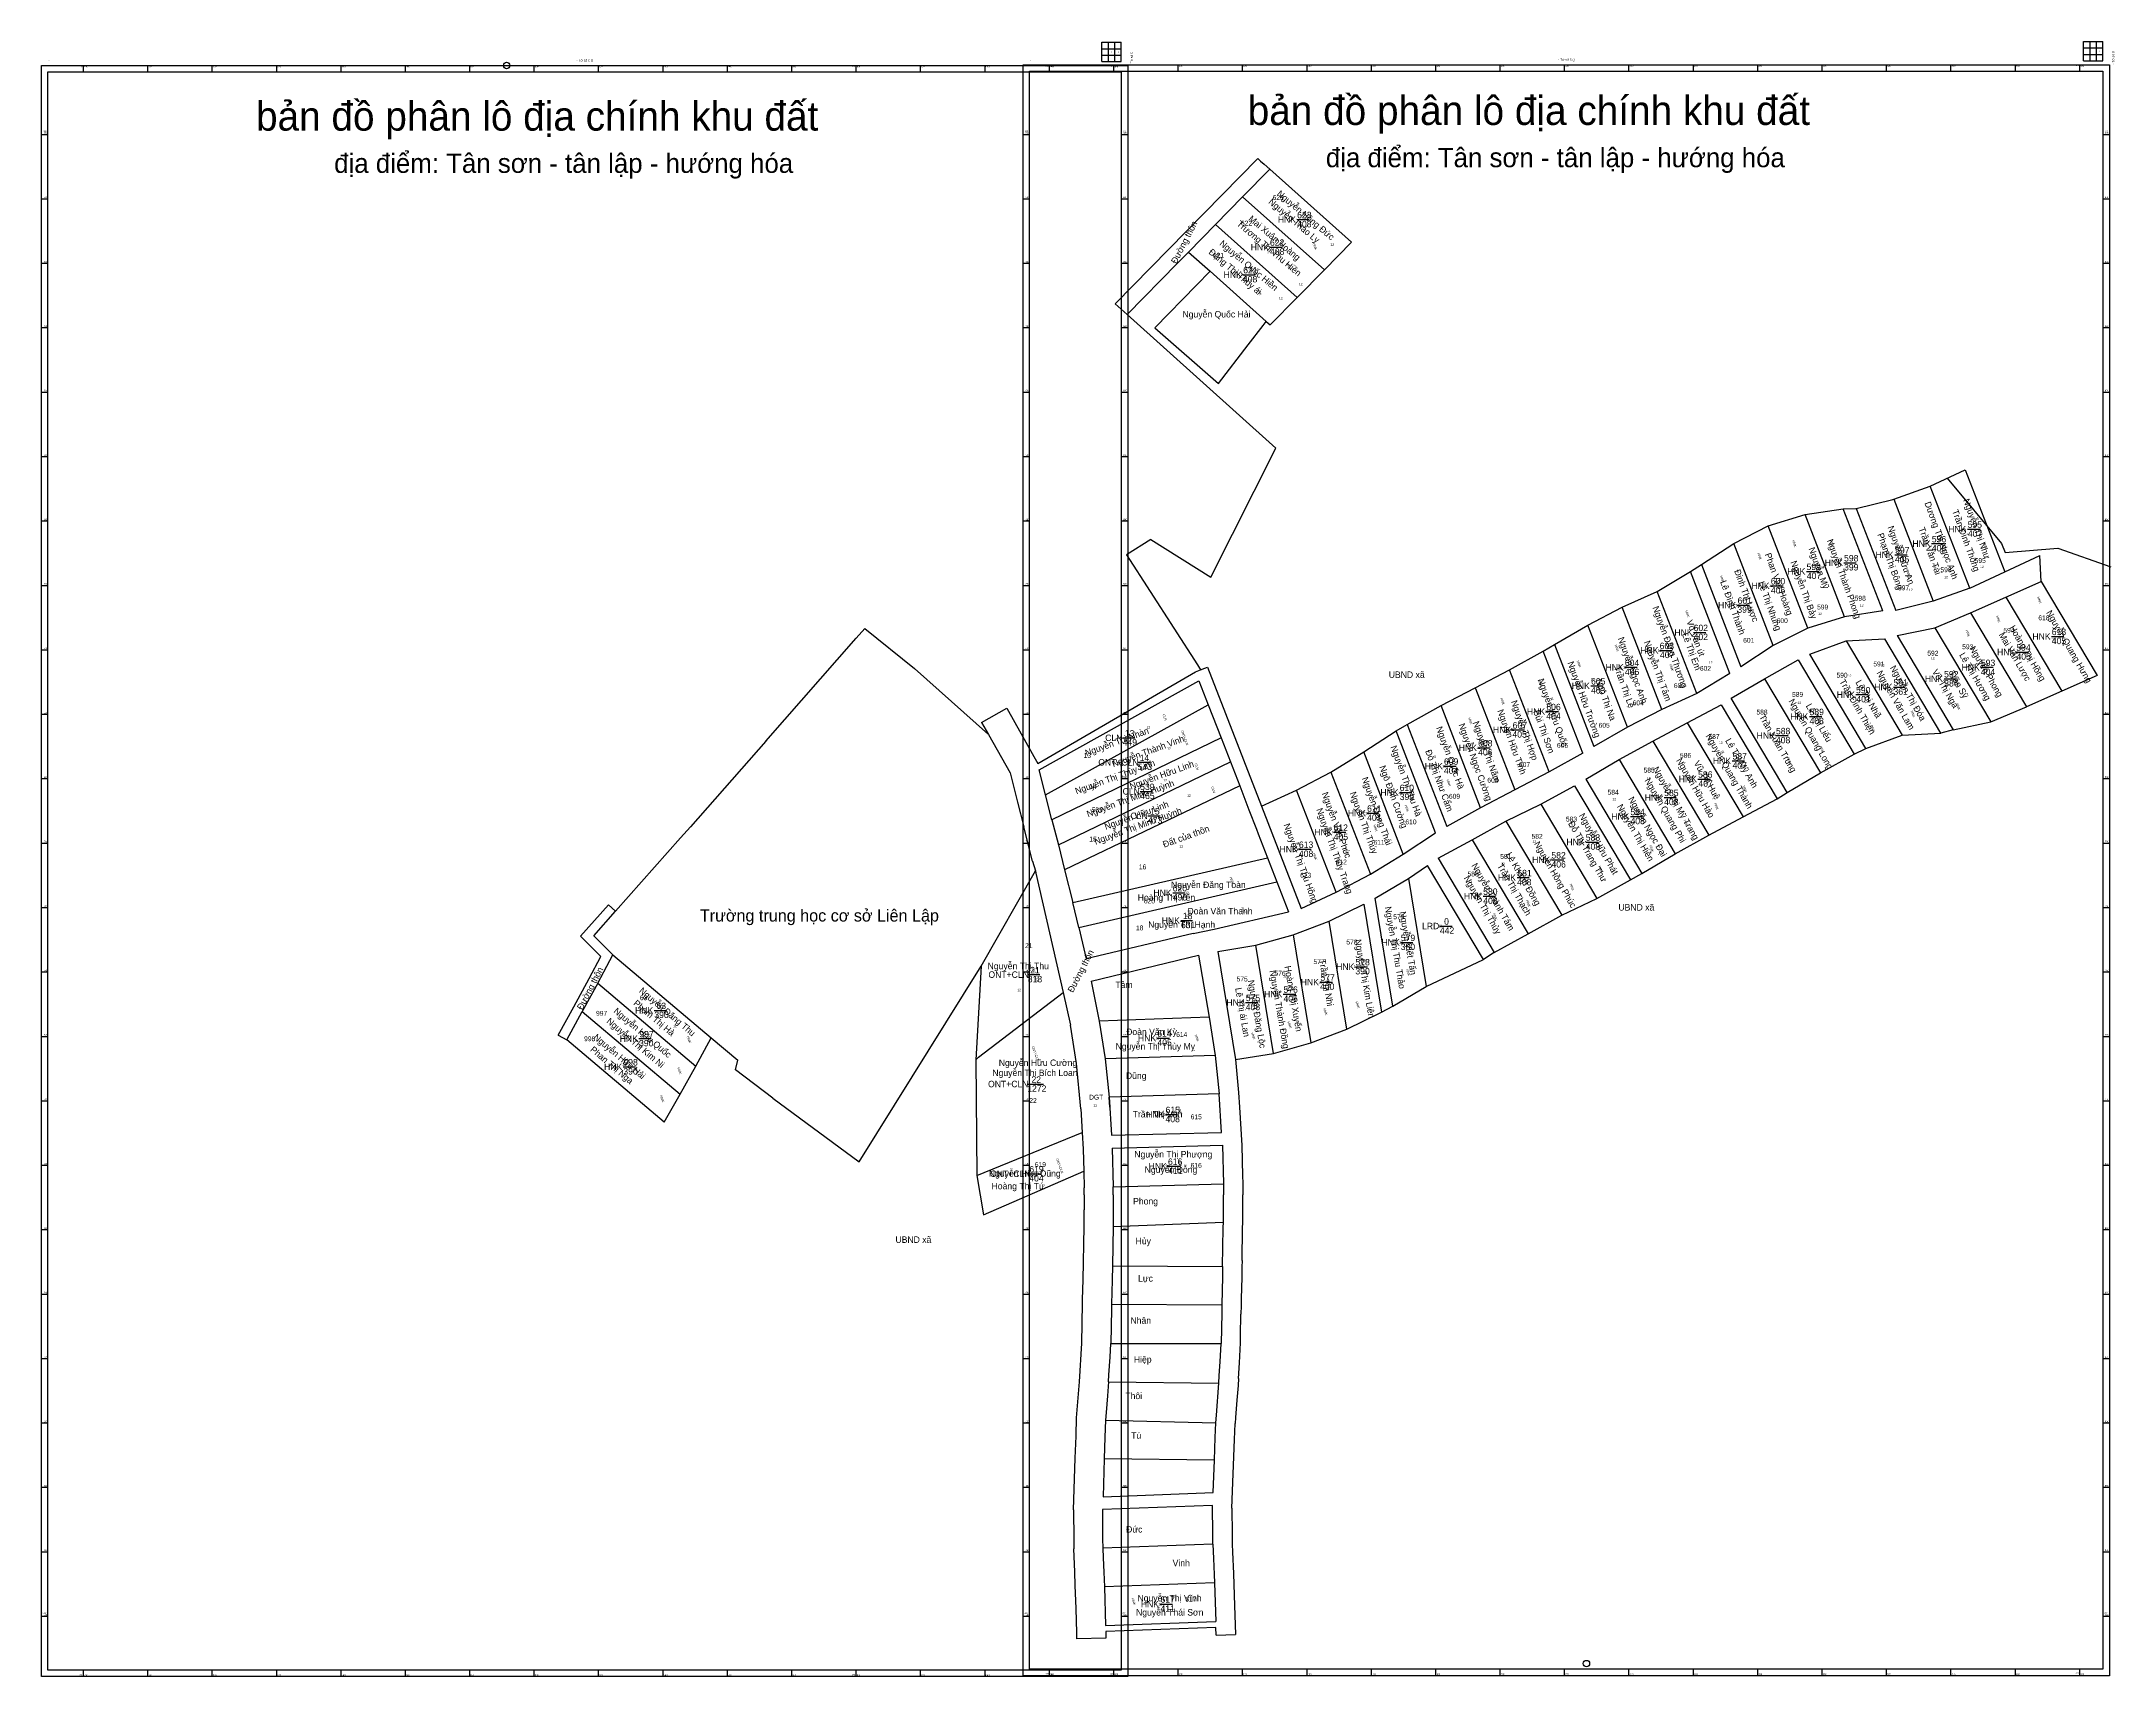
# Model space of a CAD drawing. Extents: x 547747 to 549324, y 1837450 to 1838029.
# Drawn here: x 548680 to 549324, y 1837463 to 1837971 of the extents above; entities that cross this region are included whole.
import ezdxf

# ---------------------------------------------------------------- set-up
doc = ezdxf.new("R2010")
doc.units = 0
for name, color, linetype in [('Level 10', 7, 'Continuous'), ('Level 11', 7, 'Continuous'), ('Level 13', 7, 'Continuous'), ('Level 14', 7, 'Continuous'), ('Level 15', 7, 'Continuous'), ('Level 16', 7, 'Continuous'), ('Level 18', 7, 'Continuous'), ('Level 19', 7, 'Continuous'), ('Level 2', 7, 'Continuous'), ('Level 21', 7, 'Continuous'), ('Level 3', 7, 'Continuous'), ('Level 4', 7, 'Continuous'), ('Level 46', 7, 'Continuous'), ('Level 57', 7, 'Continuous'), ('Level 58', 7, 'Continuous'), ('Level 63', 7, 'Continuous')]:
    doc.layers.add(name, color=color, linetype=linetype)

msp = doc.modelspace()

# ---------------------------------------------------------------- linework, layer by layer
at = {"layer": 'Level 10'}
for p, q in [((549058.06, 1837934.4), (549013.82, 1837889.36)), ((549053.39, 1837922.51), (549061.8, 1837931.07)), ((549058.06, 1837934.4), (549058.97, 1837933.6)), ((549058.97, 1837933.6), (549060.05, 1837932.63)), ((549060.05, 1837932.63), (549061.8, 1837931.07)), ((549061.8, 1837931.07), (549087.18, 1837908.45)), ((549044.98, 1837913.95), (549053.39, 1837922.51)), ((549053.39, 1837922.51), (549078.77, 1837899.88)), ((549036.57, 1837905.39), (549044.98, 1837913.95)), ((549044.98, 1837913.95), (549070.36, 1837891.32)), ((549033.17, 1837901.93), (549034.1, 1837902.87)), ((549034.1, 1837902.87), (549036.57, 1837905.39)), ((549036.57, 1837905.39), (549043.27, 1837899.41)), ((549078.77, 1837899.88), (549087.18, 1837908.45)), ((549017.54, 1837886.01), (549033.17, 1837901.93)), ((549039.05, 1837895.11), (549043.27, 1837899.41)), ((549043.27, 1837899.41), (549060.7, 1837883.87)), ((549070.36, 1837891.32), (549078.77, 1837899.88)), ((549026.07, 1837881.87), (549039.05, 1837895.11)), ((549061.95, 1837882.76), (549070.36, 1837891.32)), ((549013.82, 1837889.36), (549017.54, 1837886.01)), ((549017.54, 1837886.01), (549063.73, 1837844.5)), ((549059.73, 1837882.61), (549060.7, 1837883.87)), ((549060.7, 1837883.87), (549061.95, 1837882.76)), ((549026.07, 1837881.87), (549045.86, 1837864.55)), ((549055.09, 1837876.56), (549059.73, 1837882.61)), ((549045.86, 1837864.55), (549055.09, 1837876.56)), ((549043.46, 1837804.49), (549063.73, 1837844.5)), ((549255.6, 1837828.69), (549266.91, 1837832.7)), ((549266.91, 1837832.7), (549277.78, 1837837.78)), ((549279.2, 1837801), (549266.91, 1837832.7)), ((549277.78, 1837837.78), (549290.07, 1837806.08)), ((549228.08, 1837823.87), (549239.94, 1837825.72)), ((549239.94, 1837825.72), (549243.81, 1837825.79)), ((549252.23, 1837794.02), (549239.94, 1837825.72)), ((549243.81, 1837825.79), (549243.94, 1837825.82)), ((549243.94, 1837825.82), (549255.33, 1837828.59)), ((549243.94, 1837825.82), (549256.23, 1837794.12)), ((549255.33, 1837828.59), (549255.6, 1837828.69)), ((549255.6, 1837828.69), (549267.88, 1837797.01)), ((549205.91, 1837814.92), (549216.6, 1837820.36)), ((549216.6, 1837820.36), (549228.08, 1837823.87)), ((549228.89, 1837788.66), (549216.6, 1837820.36)), ((549240.37, 1837792.17), (549228.08, 1837823.87)), ((549024.86, 1837816.19), (549017.34, 1837811.37)), ((549024.86, 1837816.19), (549043.46, 1837804.49)), ((549195.86, 1837808.36), (549205.91, 1837814.92)), ((549218.2, 1837783.22), (549205.91, 1837814.92)), ((549017.34, 1837811.37), (549039.34, 1837777.21)), ((549182.18, 1837800.06), (549192.45, 1837806.26)), ((549192.45, 1837806.26), (549195.86, 1837808.36)), ((549204.74, 1837774.56), (549192.45, 1837806.26)), ((549195.86, 1837808.36), (549208.15, 1837776.66)), ((549290.07, 1837806.08), (549300.94, 1837811.16)), ((549301.44, 1837803.1), (549300.94, 1837811.16)), ((549171.25, 1837795.1), (549182.18, 1837800.06)), ((549194.47, 1837768.36), (549182.18, 1837800.06)), ((549279.2, 1837801), (549267.88, 1837797.01)), ((549279.2, 1837801), (549290.07, 1837806.08)), ((549290.46, 1837798.25), (549301.44, 1837803.1)), ((549301.44, 1837803.1), (549318.84, 1837773.89)), ((549160.6, 1837789.57), (549171.25, 1837795.1)), ((549183.54, 1837763.4), (549171.25, 1837795.1)), ((549252.23, 1837794.02), (549240.37, 1837792.17)), ((549267.88, 1837797.01), (549256.23, 1837794.12)), ((549268.42, 1837788.75), (549279.48, 1837793.4)), ((549279.48, 1837793.4), (549290.46, 1837798.25)), ((549279.48, 1837793.4), (549296.88, 1837764.18)), ((549290.46, 1837798.25), (549307.85, 1837769.04)), ((548933.38, 1837785.49), (548936.01, 1837788.48)), ((548936.01, 1837788.48), (548951.47, 1837776.07)), ((549150.21, 1837783.56), (549160.6, 1837789.57)), ((549172.89, 1837757.87), (549160.6, 1837789.57)), ((549228.89, 1837788.66), (549218.2, 1837783.22)), ((549240.37, 1837792.17), (549228.89, 1837788.66)), ((549256.67, 1837786.3), (549268.42, 1837788.75)), ((549268.42, 1837788.75), (549285.81, 1837759.54)), ((548905.28, 1837753.52), (548933.38, 1837785.49)), ((549136.28, 1837775.7), (549146.78, 1837781.5)), ((549146.78, 1837781.5), (549150.21, 1837783.56)), ((549159.07, 1837749.8), (549146.78, 1837781.5)), ((549150.21, 1837783.56), (549162.5, 1837751.86)), ((549218.2, 1837783.22), (549208.15, 1837776.66)), ((549229.56, 1837780.53), (549240.83, 1837784.66)), ((549246.95, 1837751.32), (549229.56, 1837780.53)), ((549240.83, 1837784.66), (549252.81, 1837785.27)), ((549240.83, 1837784.66), (549258.22, 1837755.45)), ((549270.2, 1837756.06), (549252.81, 1837785.27)), ((549256.67, 1837786.3), (549274.06, 1837757.09)), ((548951.47, 1837776.07), (548974.41, 1837755.62)), ((548989.81, 1837746.65), (549038.74, 1837775.06)), ((549038.74, 1837775.06), (549040.33, 1837775.68)), ((549039.34, 1837777.21), (549040.33, 1837775.68)), ((549040.33, 1837775.68), (549041.6, 1837776.17)), ((549041.6, 1837776.17), (549042.46, 1837776.5)), ((549042.46, 1837776.5), (549059.22, 1837733.34)), ((549125.65, 1837770.13), (549136.28, 1837775.7)), ((549148.57, 1837744), (549136.28, 1837775.7)), ((549204.74, 1837774.56), (549194.47, 1837768.36)), ((549215.5, 1837772.89), (549225.97, 1837778.76)), ((549225.97, 1837778.76), (549243.36, 1837749.55)), ((548990.19, 1837744.65), (549039.82, 1837772.26)), ((549039.82, 1837772.26), (549042.71, 1837764.8)), ((549115.01, 1837764.58), (549125.65, 1837770.13)), ((549125.65, 1837770.13), (549125.74, 1837769.91)), ((549125.74, 1837769.91), (549137.94, 1837738.43)), ((549194.47, 1837768.36), (549183.54, 1837763.4)), ((549205.12, 1837766.86), (549215.5, 1837772.89)), ((549215.5, 1837772.89), (549232.89, 1837743.68)), ((549307.85, 1837769.04), (549296.88, 1837764.18)), ((549318.84, 1837773.89), (549307.85, 1837769.04)), ((548972.3, 1837759.35), (548980.14, 1837763.77)), ((548980.14, 1837763.77), (548988.57, 1837748.84)), ((548992.19, 1837736.9), (549042.71, 1837764.8)), ((549042.71, 1837764.8), (549046.7, 1837754.55)), ((549104.52, 1837758.75), (549115.01, 1837764.58)), ((549127.3, 1837732.88), (549115.01, 1837764.58)), ((549183.54, 1837763.4), (549172.89, 1837757.87)), ((549191.41, 1837759.23), (549202, 1837764.87)), ((549202, 1837764.87), (549219.39, 1837735.66)), ((549222.5, 1837737.66), (549205.12, 1837766.86)), ((549285.81, 1837759.54), (549296.88, 1837764.18)), ((548972.3, 1837759.35), (548974.41, 1837755.62)), ((548974.41, 1837755.62), (548981.15, 1837743.7)), ((549090.99, 1837750.22), (549101.03, 1837756.79)), ((549101.03, 1837756.79), (549103.79, 1837758.34)), ((549113.32, 1837725.09), (549101.03, 1837756.79)), ((549103.79, 1837758.34), (549104.52, 1837758.75)), ((549104.52, 1837758.75), (549116.81, 1837727.05)), ((549172.89, 1837757.87), (549162.5, 1837751.86)), ((549180.82, 1837753.59), (549191.41, 1837759.23)), ((549191.41, 1837759.23), (549208.8, 1837730.02)), ((549246.95, 1837751.32), (549258.22, 1837755.45)), ((549258.22, 1837755.45), (549270.2, 1837756.06)), ((549274.06, 1837757.09), (549270.2, 1837756.06)), ((549274.06, 1837757.09), (549285.81, 1837759.54)), ((548905.28, 1837753.52), (548881.91, 1837727)), ((548988.57, 1837748.84), (548989.81, 1837746.65)), ((549046.7, 1837754.55), (548994.18, 1837729.15)), ((549046.7, 1837754.55), (549049.6, 1837747.09)), ((549080.78, 1837743.92), (549090.99, 1837750.22)), ((549103.28, 1837718.52), (549090.99, 1837750.22)), ((549159.07, 1837749.8), (549148.57, 1837744)), ((549170.3, 1837747.81), (549180.82, 1837753.59)), ((549180.82, 1837753.59), (549198.21, 1837724.38)), ((549232.89, 1837743.68), (549243.36, 1837749.55)), ((549243.36, 1837749.55), (549246.95, 1837751.32)), ((548981.15, 1837743.7), (548983.48, 1837734.65)), ((548992.19, 1837736.9), (548990.19, 1837744.65)), ((548996.15, 1837721.4), (549049.6, 1837747.09)), ((549049.6, 1837747.09), (549052.5, 1837739.64)), ((549070.15, 1837738.35), (549080.78, 1837743.92)), ((549080.78, 1837743.92), (549093.07, 1837712.22)), ((549148.57, 1837744), (549137.94, 1837738.43)), ((549159.97, 1837741.71), (549170.3, 1837747.81)), ((549170.3, 1837747.81), (549187.69, 1837718.6)), ((549222.5, 1837737.66), (549232.89, 1837743.68)), ((548994.18, 1837729.15), (548992.19, 1837736.9)), ((549052.5, 1837739.64), (548998.1, 1837713.64)), ((549052.5, 1837739.64), (549055.36, 1837732.24)), ((549059.22, 1837733.34), (549070.15, 1837738.35)), ((549082.44, 1837706.65), (549070.15, 1837738.35)), ((549137.94, 1837738.43), (549127.3, 1837732.88)), ((549145.97, 1837733.95), (549156.49, 1837739.73)), ((549156.49, 1837739.73), (549173.88, 1837710.52)), ((549159.97, 1837741.71), (549177.36, 1837712.5)), ((549208.8, 1837730.02), (549219.39, 1837735.66)), ((549219.39, 1837735.66), (549222.5, 1837737.66)), ((548983.48, 1837734.65), (548985.46, 1837726.94)), ((548994.18, 1837729.15), (548996.15, 1837721.4)), ((549055.36, 1837732.24), (549057.7, 1837726.21)), ((549059.22, 1837733.34), (549071.53, 1837701.65)), ((549127.3, 1837732.88), (549116.81, 1837727.05)), ((549135.18, 1837728.7), (549145.97, 1837733.95)), ((549145.97, 1837733.95), (549163.36, 1837704.74)), ((549198.21, 1837724.38), (549208.8, 1837730.02)), ((548858.64, 1837700.74), (548878.81, 1837723.52)), ((548881.91, 1837727), (548878.81, 1837723.52)), ((548988.15, 1837716.32), (548985.46, 1837726.94)), ((549057.7, 1837726.21), (549058.25, 1837724.78)), ((549058.25, 1837724.78), (549061.16, 1837717.33)), ((549103.28, 1837718.52), (549113.32, 1837725.09)), ((549114.12, 1837717.18), (549124.66, 1837722.92)), ((549124.66, 1837722.92), (549135.18, 1837728.7)), ((549124.66, 1837722.92), (549142.05, 1837693.71)), ((549135.18, 1837728.7), (549152.57, 1837699.49)), ((549187.69, 1837718.6), (549198.21, 1837724.38)), ((548988.15, 1837716.32), (548989.01, 1837713.26)), ((548996.15, 1837721.4), (548998.1, 1837713.64)), ((549000.65, 1837703.45), (549061.16, 1837717.33)), ((549061.16, 1837717.33), (549064.06, 1837709.88)), ((549093.07, 1837712.22), (549103.28, 1837718.52)), ((549114.12, 1837717.18), (549131.51, 1837687.97)), ((549177.36, 1837712.5), (549187.69, 1837718.6)), ((548972.18, 1837683.66), (548989.01, 1837713.26)), ((548989.01, 1837713.26), (548989.19, 1837712.59)), ((548989.19, 1837712.59), (548997.6, 1837675.48)), ((548998.1, 1837713.64), (549000.65, 1837703.45)), ((549002.47, 1837695.66), (549064.06, 1837709.88)), ((549064.06, 1837709.88), (549067.68, 1837700.56)), ((549082.44, 1837706.65), (549093.07, 1837712.22)), ((549094.59, 1837704.8), (549104.89, 1837710.95)), ((549104.89, 1837710.95), (549110.8, 1837714.94)), ((549104.89, 1837710.95), (549110.4, 1837677.4)), ((549128.19, 1837685.73), (549110.8, 1837714.94)), ((549163.36, 1837704.74), (549173.88, 1837710.52)), ((549173.88, 1837710.52), (549177.36, 1837712.5)), ((549002.47, 1837695.66), (549000.65, 1837703.45)), ((549071.53, 1837701.65), (549082.44, 1837706.65)), ((549100.09, 1837671.25), (549094.59, 1837704.8)), ((549152.57, 1837699.49), (549163.36, 1837704.74)), ((548847.77, 1837692.99), (548856.42, 1837702.71)), ((548851.89, 1837693.11), (548858.64, 1837700.74)), ((548856.42, 1837702.71), (548858.64, 1837700.74)), ((549044.54, 1837695.18), (549067.68, 1837700.56)), ((549069.05, 1837693.43), (549080.28, 1837697.66)), ((549080.28, 1837697.66), (549091.03, 1837702.98)), ((549085.77, 1837664.11), (549080.28, 1837697.66)), ((549091.03, 1837702.98), (549096.54, 1837669.41)), ((549142.05, 1837693.71), (549152.57, 1837699.49)), ((548854.05, 1837686.71), (548847.77, 1837692.99)), ((548857.73, 1837687.27), (548851.89, 1837693.11)), ((549002.47, 1837695.66), (549004.77, 1837685.93)), ((549038.02, 1837693.89), (549004.77, 1837685.93)), ((549038.02, 1837693.89), (549044.54, 1837695.18)), ((549057.5, 1837690.18), (549069.05, 1837693.43)), ((549069.05, 1837693.43), (549074.54, 1837659.88)), ((549131.51, 1837687.97), (549142.05, 1837693.71)), ((548850.48, 1837679.85), (548854.05, 1837686.71)), ((548853.11, 1837678.4), (548857.73, 1837687.27)), ((548857.73, 1837687.27), (548888.33, 1837661.5)), ((549006.34, 1837679.09), (549039.65, 1837687.08)), ((549039.65, 1837687.08), (549043.01, 1837667.86)), ((549045.65, 1837688.27), (549057.5, 1837690.18)), ((549045.65, 1837688.27), (549051.13, 1837654.71)), ((549062.99, 1837656.63), (549057.5, 1837690.18)), ((549110.4, 1837677.4), (549128.19, 1837685.73)), ((549131.51, 1837687.97), (549128.19, 1837685.73)), ((548845.66, 1837671.08), (548850.48, 1837679.85)), ((548853.11, 1837678.4), (548848.29, 1837669.64)), ((548853.11, 1837678.4), (548883.55, 1837652.71)), ((548934.26, 1837622.92), (548972.18, 1837683.66)), ((548972.18, 1837683.66), (548970.57, 1837654.58)), ((549006.34, 1837679.09), (549008.82, 1837666.62)), ((548840.85, 1837662.31), (548845.66, 1837671.08)), ((548971.32, 1837655.44), (548997.6, 1837675.48)), ((548997.6, 1837675.48), (548999.89, 1837665.35)), ((549096.54, 1837669.41), (549100.09, 1837671.25)), ((549100.09, 1837671.25), (549110.4, 1837677.4)), ((548843.48, 1837660.87), (548848.29, 1837669.64)), ((548848.29, 1837669.64), (548878.66, 1837643.99)), ((549001.79, 1837653.53), (548999.89, 1837665.35)), ((549043.01, 1837667.86), (549008.82, 1837666.62)), ((549008.82, 1837666.62), (549010.69, 1837654.94)), ((549043.01, 1837667.86), (549044.9, 1837656.01)), ((549085.77, 1837664.11), (549096.54, 1837669.41)), ((548840.85, 1837662.31), (548843.48, 1837660.87)), ((548873.77, 1837635.27), (548843.48, 1837660.87)), ((548883.55, 1837652.71), (548888.33, 1837661.5)), ((548888.33, 1837661.5), (548896.59, 1837654.55)), ((549062.99, 1837656.63), (549074.54, 1837659.88)), ((549074.54, 1837659.88), (549085.77, 1837664.11)), ((548878.66, 1837643.99), (548883.55, 1837652.71)), ((548895.84, 1837651.57), (548896.59, 1837654.55)), ((548970.57, 1837654.58), (548971.32, 1837655.44)), ((548970.57, 1837654.58), (548970.84, 1837618.76)), ((549003.11, 1837639.39), (549001.79, 1837653.53)), ((549044.9, 1837656.01), (549010.69, 1837654.94)), ((549010.69, 1837654.94), (549011.92, 1837643.03)), ((549044.9, 1837656.01), (549046.14, 1837644.07)), ((549051.13, 1837654.71), (549062.99, 1837656.63)), ((549051.13, 1837654.71), (549052.13, 1837644.53)), ((548907.45, 1837642.7), (548895.84, 1837651.57)), ((548873.77, 1837635.27), (548878.66, 1837643.99)), ((548907.45, 1837642.7), (548934.26, 1837622.92)), ((549003.11, 1837639.39), (549003.56, 1837632.1)), ((549046.14, 1837644.07), (549011.92, 1837643.03)), ((549011.92, 1837643.03), (549012.63, 1837631.24)), ((549046.87, 1837632.09), (549046.14, 1837644.07)), ((549052.13, 1837644.53), (549052.41, 1837639.93)), ((549052.41, 1837639.93), (549053.12, 1837628.06)), ((548970.84, 1837618.76), (549003.57, 1837632.03)), ((549003.56, 1837632.1), (549003.57, 1837632.03)), ((549003.57, 1837632.03), (549003.88, 1837626.87)), ((549003.88, 1837626.87), (549004.05, 1837620.1)), ((549012.63, 1837631.24), (549046.87, 1837632.09)), ((549012.88, 1837627.24), (549047.12, 1837628.09)), ((549012.88, 1837627.24), (549013.17, 1837615.16)), ((549047.12, 1837628.09), (549047.41, 1837616.15)), ((549053.12, 1837628.06), (549053.35, 1837618.58)), ((548972.89, 1837606.52), (549004.05, 1837620.1)), ((549004.05, 1837620.1), (549004.17, 1837614.89)), ((548970.84, 1837618.76), (548972.89, 1837606.52)), ((549004.17, 1837612.74), (549004.17, 1837614.89)), ((549013.17, 1837615.16), (549047.41, 1837616.15)), ((549013.17, 1837612.75), (549013.17, 1837615.16)), ((549047.41, 1837616.15), (549047.41, 1837612.75)), ((549053.35, 1837618.58), (549053.41, 1837616.3)), ((549053.41, 1837616.3), (549053.41, 1837612.74)), ((549004.17, 1837612.74), (549004.18, 1837608.08)), ((549004.18, 1837606.64), (549004.18, 1837608.08)), ((549004.18, 1837603.02), (549004.18, 1837606.64)), ((549013.17, 1837612.75), (549013.18, 1837606.65)), ((549013.18, 1837606.65), (549013.18, 1837602.92)), ((549047.4, 1837606.65), (549047.41, 1837612.75)), ((549047.4, 1837604.27), (549047.4, 1837606.65)), ((549053.4, 1837606.64), (549053.41, 1837612.74)), ((549053.4, 1837604.17), (549053.4, 1837606.64)), ((549003.83, 1837586.37), (549004.18, 1837602.93)), ((549004.18, 1837602.93), (549004.18, 1837603.02)), ((549013.18, 1837602.92), (549012.92, 1837590.7)), ((549013.18, 1837602.92), (549047.4, 1837604.27)), ((549047.17, 1837590.52), (549047.37, 1837602.49)), ((549047.37, 1837602.49), (549047.4, 1837604.27)), ((549053.2, 1837592.29), (549053.37, 1837602.39)), ((549053.37, 1837602.39), (549053.4, 1837604.17)), ((549012.92, 1837590.7), (549012.83, 1837586.18)), ((549012.92, 1837590.7), (549047.17, 1837590.52)), ((549047.1, 1837587.32), (549046.92, 1837578.57)), ((549047.17, 1837590.52), (549047.1, 1837587.32)), ((549053.17, 1837590.28), (549053.1, 1837587.19)), ((549053.2, 1837592.29), (549053.17, 1837590.28)), ((549003.7, 1837580.19), (549003.83, 1837586.37)), ((549012.83, 1837586.18), (549012.67, 1837578.75)), ((549053.1, 1837587.19), (549052.96, 1837580.44)), ((549003.48, 1837566.72), (549003.68, 1837579.01)), ((549003.68, 1837579.01), (549003.7, 1837580.19)), ((549012.65, 1837577.27), (549012.48, 1837566.61)), ((549012.67, 1837578.75), (549012.65, 1837577.27)), ((549012.67, 1837578.75), (549046.92, 1837578.57)), ((549046.88, 1837575.95), (549046.7, 1837566.54)), ((549046.92, 1837578.57), (549046.88, 1837575.95)), ((549052.76, 1837569.05), (549052.88, 1837575.66)), ((549052.92, 1837578.38), (549052.88, 1837575.66)), ((549052.96, 1837580.44), (549052.92, 1837578.38)), ((549052.72, 1837566.73), (549052.76, 1837569.05)), ((549002.73, 1837554.67), (549003.48, 1837566.72)), ((549011.88, 1837556.84), (549012.22, 1837562.31)), ((549012.22, 1837562.31), (549012.48, 1837566.61)), ((549012.48, 1837566.61), (549046.7, 1837566.54)), ((549046.38, 1837560.87), (549046.7, 1837566.54)), ((549052.37, 1837560.53), (549052.72, 1837566.73)), ((549011.75, 1837554.71), (549011.88, 1837556.84)), ((549046.01, 1837554.26), (549046.14, 1837556.6)), ((549046.14, 1837556.6), (549046.38, 1837560.87)), ((549052.1, 1837555.74), (549051.98, 1837553.51)), ((549052.1, 1837555.74), (549052.37, 1837560.53)), ((549001.83, 1837543.47), (549002.73, 1837554.67)), ((549011.41, 1837550.32), (549011, 1837545.19)), ((549011.75, 1837554.71), (549011.41, 1837550.32)), ((549011.75, 1837554.71), (549046.01, 1837554.26)), ((549045.23, 1837544.33), (549046.01, 1837554.26)), ((549051.63, 1837549.01), (549051.19, 1837543.61)), ((549051.98, 1837553.51), (549051.63, 1837549.01)), ((549001.65, 1837538.04), (549001.83, 1837543.47)), ((549010.81, 1837542.73), (549010.63, 1837537.5)), ((549011, 1837545.19), (549010.81, 1837542.73)), ((549010.81, 1837542.73), (549045.04, 1837541.9)), ((549045.04, 1837541.9), (549045.23, 1837544.33)), ((549051.19, 1837543.61), (549051.04, 1837541.7)), ((549001.4, 1837530.98), (549001.64, 1837537.82)), ((549001.64, 1837537.82), (549001.65, 1837538.04)), ((549010.63, 1837537.5), (549010.39, 1837530.74)), ((549044.61, 1837530.32), (549044.87, 1837537.41)), ((549044.87, 1837537.41), (549045.04, 1837541.9)), ((549050.07, 1837515.47), (549050.86, 1837536.81)), ((549050.86, 1837536.81), (549051.04, 1837541.7)), ((549000.84, 1837514.93), (549001.4, 1837530.98)), ((549010.39, 1837530.74), (549010.02, 1837519)), ((549044.61, 1837530.32), (549010.39, 1837530.74)), ((549044.24, 1837520.32), (549044.61, 1837530.32)), ((549010.02, 1837519), (549044.24, 1837520.32)), ((549000.84, 1837514.93), (549000.91, 1837505.77)), ((549044.06, 1837516.32), (549009.84, 1837515)), ((549009.84, 1837515), (549009.91, 1837505.9)), ((549044.14, 1837507.28), (549044.06, 1837516.32)), ((549050.07, 1837515.47), (549050.14, 1837507.36)), ((549000.91, 1837505.77), (549000.93, 1837502.83)), ((549009.91, 1837505.9), (549009.93, 1837503.01)), ((549044.16, 1837504.3), (549009.93, 1837503.01)), ((549044.16, 1837504.3), (549044.14, 1837507.28)), ((549044.16, 1837504.3), (549044.35, 1837499.85)), ((549050.14, 1837507.36), (549050.16, 1837504.32)), ((549050.16, 1837504.32), (549050.27, 1837501.84)), ((549001.24, 1837495.73), (549000.93, 1837502.83)), ((549009.93, 1837503.01), (549010.06, 1837500.02)), ((549010.06, 1837500.02), (549010.25, 1837495.63)), ((549044.35, 1837499.85), (549044.56, 1837494.91)), ((549050.27, 1837501.84), (549050.55, 1837495.16)), ((549001.42, 1837491.48), (549001.24, 1837495.73)), ((549001.65, 1837484.26), (549001.42, 1837491.48)), ((549010.25, 1837495.63), (549010.44, 1837491.02)), ((549044.67, 1837492.31), (549010.44, 1837491.02)), ((549010.44, 1837491.02), (549010.82, 1837479.03)), ((549044.56, 1837494.91), (549044.67, 1837492.31)), ((549044.67, 1837492.31), (549045.05, 1837480.32)), ((549050.55, 1837495.16), (549050.69, 1837491.8)), ((549050.69, 1837491.8), (549050.9, 1837485.23)), ((549050.9, 1837485.23), (549051.19, 1837476.22)), ((549001.88, 1837476.73), (549001.65, 1837484.26)), ((549010.82, 1837479.03), (549045.05, 1837480.32)), ((549045.11, 1837478.42), (549010.88, 1837477.13)), ((549045.2, 1837476), (549045.11, 1837478.42)), ((549001.94, 1837474.84), (549001.88, 1837476.73)), ((549010.94, 1837475.11), (549001.94, 1837474.84)), ((549010.88, 1837477.13), (549010.94, 1837475.11)), ((549045.2, 1837476), (549051.19, 1837476.22))]:
    msp.add_line(p, q, dxfattribs=at)
at = {"layer": 'Level 11'}
for centre in [(548824.8, 1837963.31), (549160.17, 1837467.21)]:
    msp.add_circle(centre, 1, dxfattribs=at)
at = {"layer": 'Level 16'}
for p, q in [((549070.29, 1837915.47), (549074.09, 1837915.47)), ((549061.87, 1837906.92), (549065.67, 1837906.92)), ((549053.46, 1837898.36), (549057.26, 1837898.36)), ((549278.49, 1837819.39), (549282.33, 1837819.39)), ((549267.39, 1837814.86), (549271.22, 1837814.86)), ((549228.48, 1837806.26), (549232.32, 1837806.26)), ((549240.16, 1837808.94), (549243.96, 1837808.94)), ((549255.91, 1837811.4), (549259.75, 1837811.4)), ((549217.4, 1837801.79), (549221.23, 1837801.79)), ((549207.03, 1837795.79), (549210.79, 1837795.79)), ((549193.46, 1837787.31), (549197.26, 1837787.31)), ((549182.86, 1837781.73), (549186.7, 1837781.73)), ((549293.67, 1837781.22), (549297.49, 1837781.22)), ((549304.65, 1837786.07), (549308.47, 1837786.07)), ((549172.07, 1837776.48), (549175.9, 1837776.48)), ((549282.65, 1837776.47), (549286.45, 1837776.47)), ((549161.55, 1837770.72), (549165.37, 1837770.72)), ((549243.89, 1837767.99), (549247.69, 1837767.99)), ((549255.52, 1837770.36), (549259.12, 1837770.36)), ((549271.24, 1837772.92), (549275.07, 1837772.92)), ((549147.67, 1837762.75), (549151.5, 1837762.75)), ((549229.43, 1837761.22), (549233.23, 1837761.22)), ((549137.11, 1837757.06), (549140.95, 1837757.06)), ((549219, 1837755.28), (549222.8, 1837755.28)), ((549016.12, 1837754.58), (549019.88, 1837754.58)), ((549126.48, 1837751.5), (549130.31, 1837751.5)), ((549020.74, 1837746.98), (549024.54, 1837746.98)), ((549115.91, 1837745.82), (549119.67, 1837745.82)), ((549205.4, 1837747.44), (549209.24, 1837747.44)), ((549021.53, 1837737.97), (549025.35, 1837737.97)), ((549102.15, 1837737.66), (549105.95, 1837737.66)), ((549184.26, 1837736.09), (549188.08, 1837736.09)), ((549194.81, 1837741.8), (549198.65, 1837741.8)), ((549023.95, 1837730.37), (549027.75, 1837730.37)), ((549092.03, 1837731.22), (549095.63, 1837731.22)), ((549173.83, 1837730.16), (549177.63, 1837730.16)), ((549081.61, 1837725.28), (549085.43, 1837725.28)), ((549070.83, 1837720), (549074.63, 1837720)), ((549149.27, 1837716.72), (549153.1, 1837716.72)), ((549159.93, 1837722.24), (549163.73, 1837722.24)), ((549138.61, 1837711.2), (549142.41, 1837711.2)), ((549031.66, 1837706.5), (549035.46, 1837706.5)), ((549128.09, 1837705.44), (549131.89, 1837705.44)), ((549034.23, 1837697.9), (549037.83, 1837697.9)), ((549102.49, 1837691.1), (549106.29, 1837691.1)), ((549114.65, 1837696.17), (549118.45, 1837696.17)), ((548986.63, 1837681.09), (548990.43, 1837681.09)), ((549077.41, 1837678.77), (549081.25, 1837678.77)), ((549088.4, 1837683.54), (549092.2, 1837683.54)), ((549054.32, 1837672.44), (549058.14, 1837672.44)), ((549066.02, 1837675.03), (549069.85, 1837675.03)), ((548870.66, 1837669.99), (548874.46, 1837669.99)), ((548865.89, 1837661.2), (548869.73, 1837661.2)), ((549026.85, 1837661.4), (549030.67, 1837661.4)), ((548861.04, 1837652.46), (548864.84, 1837652.46)), ((548986.51, 1837647.12), (548991.57, 1837647.12)), ((549029.39, 1837637.66), (549033.21, 1837637.66)), ((549030.15, 1837621.62), (549033.98, 1837621.62)), ((548987.13, 1837619.27), (548990.89, 1837619.27)), ((549027.74, 1837485.67), (549031.58, 1837485.67))]:
    msp.add_line(p, q, dxfattribs=at)
at = {"layer": 'Level 46'}
msp.add_line((549289.13, 1837814.88), (549290.26, 1837812.07), dxfattribs=at)
for points in [[(549272.16, 1837835.15), (549289.13, 1837814.88)], [(549290.26, 1837812.07), (549306.6, 1837813.46), (549323.05, 1837807.65)]]:
    msp.add_lwpolyline(points, dxfattribs=at)
at = {"layer": 'Level 57'}
msp.add_lwpolyline([(549011.92, 1837643.03), (549011.91, 1837643.03), (549012.1, 1837639.91)], close=True, dxfattribs=at)
msp.add_lwpolyline([(549011.92, 1837643.03), (549011.91, 1837643.03), (549012.1, 1837639.91)], close=True, dxfattribs=at)
at = {"layer": 'Level 58'}
for p, q in [((549009.69, 1837970.49), (549015.69, 1837970.49)), ((549009.69, 1837964.49), (549009.69, 1837970.49)), ((549009.69, 1837970.49), (549015.69, 1837970.49)), ((549009.69, 1837964.49), (549009.69, 1837970.49)), ((549009.69, 1837970.49), (549015.69, 1837970.49)), ((549009.69, 1837964.49), (549009.69, 1837970.49)), ((549009.69, 1837970.49), (549015.69, 1837970.49)), ((549009.69, 1837964.49), (549009.69, 1837970.49)), ((549009.69, 1837970.49), (549015.69, 1837970.49)), ((549009.69, 1837964.49), (549009.69, 1837970.49)), ((549009.69, 1837968.49), (549015.69, 1837968.49)), ((549009.69, 1837968.49), (549015.69, 1837968.49)), ((549009.69, 1837968.49), (549015.69, 1837968.49)), ((549009.69, 1837968.49), (549015.69, 1837968.49)), ((549009.69, 1837968.49), (549015.69, 1837968.49)), ((549011.69, 1837964.49), (549011.69, 1837970.49)), ((549011.69, 1837964.49), (549011.69, 1837970.49)), ((549011.69, 1837964.49), (549011.69, 1837970.49)), ((549011.69, 1837964.49), (549011.69, 1837970.49)), ((549011.69, 1837964.49), (549011.69, 1837970.49)), ((549013.69, 1837964.49), (549013.69, 1837970.49)), ((549013.69, 1837964.49), (549013.69, 1837970.49)), ((549013.69, 1837964.49), (549013.69, 1837970.49)), ((549013.69, 1837964.49), (549013.69, 1837970.49)), ((549013.69, 1837964.49), (549013.69, 1837970.49)), ((549015.69, 1837964.49), (549015.69, 1837970.49)), ((549015.69, 1837964.49), (549015.69, 1837970.49)), ((549015.69, 1837964.49), (549015.69, 1837970.49)), ((549015.69, 1837964.49), (549015.69, 1837970.49)), ((549015.69, 1837964.49), (549015.69, 1837970.49)), ((548693.38, 1837961.29), (548693.38, 1837963.29)), ((548693.38, 1837961.29), (548693.38, 1837963.29)), ((548693.38, 1837961.29), (548693.38, 1837963.29)), ((548693.38, 1837961.29), (548693.38, 1837963.29)), ((548693.38, 1837961.29), (548693.38, 1837963.29)), ((548713.38, 1837961.29), (548713.38, 1837963.29)), ((548713.38, 1837961.29), (548713.38, 1837963.29)), ((548713.38, 1837961.29), (548713.38, 1837963.29)), ((548713.38, 1837961.29), (548713.38, 1837963.29)), ((548713.38, 1837961.29), (548713.38, 1837963.29)), ((548733.38, 1837961.29), (548733.38, 1837963.29)), ((548733.38, 1837961.29), (548733.38, 1837963.29)), ((548733.38, 1837961.29), (548733.38, 1837963.29)), ((548733.38, 1837961.29), (548733.38, 1837963.29)), ((548733.38, 1837961.29), (548733.38, 1837963.29)), ((548753.38, 1837961.29), (548753.38, 1837963.29)), ((548753.38, 1837961.29), (548753.38, 1837963.29)), ((548753.38, 1837961.29), (548753.38, 1837963.29)), ((548753.38, 1837961.29), (548753.38, 1837963.29)), ((548753.38, 1837961.29), (548753.38, 1837963.29)), ((548773.38, 1837961.29), (548773.38, 1837963.29)), ((548773.38, 1837961.29), (548773.38, 1837963.29)), ((548773.38, 1837961.29), (548773.38, 1837963.29)), ((548773.38, 1837961.29), (548773.38, 1837963.29)), ((548773.38, 1837961.29), (548773.38, 1837963.29)), ((548793.38, 1837961.29), (548793.38, 1837963.29)), ((548793.38, 1837961.29), (548793.38, 1837963.29)), ((548793.38, 1837961.29), (548793.38, 1837963.29)), ((548793.38, 1837961.29), (548793.38, 1837963.29)), ((548793.38, 1837961.29), (548793.38, 1837963.29)), ((548813.38, 1837961.29), (548813.38, 1837963.29)), ((548813.38, 1837961.29), (548813.38, 1837963.29)), ((548813.38, 1837961.29), (548813.38, 1837963.29)), ((548813.38, 1837961.29), (548813.38, 1837963.29)), ((548813.38, 1837961.29), (548813.38, 1837963.29)), ((548833.38, 1837961.29), (548833.38, 1837963.29)), ((548833.38, 1837961.29), (548833.38, 1837963.29)), ((548833.38, 1837961.29), (548833.38, 1837963.29)), ((548833.38, 1837961.29), (548833.38, 1837963.29)), ((548833.38, 1837961.29), (548833.38, 1837963.29)), ((548853.38, 1837961.29), (548853.38, 1837963.29)), ((548853.38, 1837961.29), (548853.38, 1837963.29)), ((548853.38, 1837961.29), (548853.38, 1837963.29)), ((548853.38, 1837961.29), (548853.38, 1837963.29)), ((548853.38, 1837961.29), (548853.38, 1837963.29)), ((548873.38, 1837961.29), (548873.38, 1837963.29)), ((548873.38, 1837961.29), (548873.38, 1837963.29)), ((548873.38, 1837961.29), (548873.38, 1837963.29)), ((548873.38, 1837961.29), (548873.38, 1837963.29)), ((548873.38, 1837961.29), (548873.38, 1837963.29)), ((548893.38, 1837961.29), (548893.38, 1837963.29)), ((548893.38, 1837961.29), (548893.38, 1837963.29)), ((548893.38, 1837961.29), (548893.38, 1837963.29)), ((548893.38, 1837961.29), (548893.38, 1837963.29)), ((548893.38, 1837961.29), (548893.38, 1837963.29)), ((548913.38, 1837961.29), (548913.38, 1837963.29)), ((548913.38, 1837961.29), (548913.38, 1837963.29)), ((548913.38, 1837961.29), (548913.38, 1837963.29)), ((548913.38, 1837961.29), (548913.38, 1837963.29)), ((548913.38, 1837961.29), (548913.38, 1837963.29)), ((548933.38, 1837961.29), (548933.38, 1837963.29)), ((548933.38, 1837961.29), (548933.38, 1837963.29)), ((548933.38, 1837961.29), (548933.38, 1837963.29)), ((548933.38, 1837961.29), (548933.38, 1837963.29)), ((548933.38, 1837961.29), (548933.38, 1837963.29)), ((548953.38, 1837961.29), (548953.38, 1837963.29)), ((548953.38, 1837961.29), (548953.38, 1837963.29)), ((548953.38, 1837961.29), (548953.38, 1837963.29)), ((548953.38, 1837961.29), (548953.38, 1837963.29)), ((548953.38, 1837961.29), (548953.38, 1837963.29)), ((548973.38, 1837961.29), (548973.38, 1837963.29)), ((548973.38, 1837961.29), (548973.38, 1837963.29)), ((548973.38, 1837961.29), (548973.38, 1837963.29)), ((548973.38, 1837961.29), (548973.38, 1837963.29)), ((548973.38, 1837961.29), (548973.38, 1837963.29)), ((548993.38, 1837961.29), (548993.38, 1837963.29)), ((548993.38, 1837961.29), (548993.38, 1837963.29)), ((548993.38, 1837961.29), (548993.38, 1837963.29)), ((548993.38, 1837961.29), (548993.38, 1837963.29)), ((548993.38, 1837961.29), (548993.38, 1837963.29)), ((549009.69, 1837966.49), (549015.69, 1837966.49)), ((549009.69, 1837966.49), (549015.69, 1837966.49)), ((549009.69, 1837966.49), (549015.69, 1837966.49)), ((549009.69, 1837966.49), (549015.69, 1837966.49)), ((549009.69, 1837966.49), (549015.69, 1837966.49)), ((549009.69, 1837964.49), (549015.69, 1837964.49)), ((549009.69, 1837964.49), (549015.69, 1837964.49)), ((549009.69, 1837964.49), (549015.69, 1837964.49)), ((549009.69, 1837964.49), (549015.69, 1837964.49)), ((549009.69, 1837964.49), (549015.69, 1837964.49)), ((549013.38, 1837961.29), (549013.38, 1837963.29)), ((549013.38, 1837961.29), (549013.38, 1837963.29)), ((549013.38, 1837961.29), (549013.38, 1837963.29)), ((549013.38, 1837961.29), (549013.38, 1837963.29)), ((549013.38, 1837961.29), (549013.38, 1837963.29)), ((548680.32, 1837941.92), (548682.32, 1837941.92)), ((548680.32, 1837941.92), (548682.32, 1837941.92)), ((548680.32, 1837941.92), (548682.32, 1837941.92)), ((548680.32, 1837941.92), (548682.32, 1837941.92)), ((548680.32, 1837941.92), (548682.32, 1837941.92)), ((549015.69, 1837941.92), (549017.69, 1837941.92)), ((549015.69, 1837941.92), (549017.69, 1837941.92)), ((549015.69, 1837941.92), (549017.69, 1837941.92)), ((549015.69, 1837941.92), (549017.69, 1837941.92)), ((549015.69, 1837941.92), (549017.69, 1837941.92)), ((548680.32, 1837921.92), (548682.32, 1837921.92)), ((548680.32, 1837921.92), (548682.32, 1837921.92)), ((548680.32, 1837921.92), (548682.32, 1837921.92)), ((548680.32, 1837921.92), (548682.32, 1837921.92)), ((548680.32, 1837921.92), (548682.32, 1837921.92)), ((549015.69, 1837921.92), (549017.69, 1837921.92)), ((549015.69, 1837921.92), (549017.69, 1837921.92)), ((549015.69, 1837921.92), (549017.69, 1837921.92)), ((549015.69, 1837921.92), (549017.69, 1837921.92)), ((549015.69, 1837921.92), (549017.69, 1837921.92)), ((548680.32, 1837901.92), (548682.32, 1837901.92)), ((548680.32, 1837901.92), (548682.32, 1837901.92)), ((548680.32, 1837901.92), (548682.32, 1837901.92)), ((548680.32, 1837901.92), (548682.32, 1837901.92)), ((548680.32, 1837901.92), (548682.32, 1837901.92)), ((549015.69, 1837901.92), (549017.69, 1837901.92)), ((549015.69, 1837901.92), (549017.69, 1837901.92)), ((549015.69, 1837901.92), (549017.69, 1837901.92)), ((549015.69, 1837901.92), (549017.69, 1837901.92)), ((549015.69, 1837901.92), (549017.69, 1837901.92)), ((548680.32, 1837881.92), (548682.32, 1837881.92)), ((548680.32, 1837881.92), (548682.32, 1837881.92)), ((548680.32, 1837881.92), (548682.32, 1837881.92)), ((548680.32, 1837881.92), (548682.32, 1837881.92)), ((548680.32, 1837881.92), (548682.32, 1837881.92)), ((549015.69, 1837881.92), (549017.69, 1837881.92)), ((549015.69, 1837881.92), (549017.69, 1837881.92)), ((549015.69, 1837881.92), (549017.69, 1837881.92)), ((549015.69, 1837881.92), (549017.69, 1837881.92)), ((549015.69, 1837881.92), (549017.69, 1837881.92)), ((548680.32, 1837861.92), (548682.32, 1837861.92)), ((548680.32, 1837861.92), (548682.32, 1837861.92)), ((548680.32, 1837861.92), (548682.32, 1837861.92)), ((548680.32, 1837861.92), (548682.32, 1837861.92)), ((548680.32, 1837861.92), (548682.32, 1837861.92)), ((549015.69, 1837861.92), (549017.69, 1837861.92)), ((549015.69, 1837861.92), (549017.69, 1837861.92)), ((549015.69, 1837861.92), (549017.69, 1837861.92)), ((549015.69, 1837861.92), (549017.69, 1837861.92)), ((549015.69, 1837861.92), (549017.69, 1837861.92)), ((548680.32, 1837841.92), (548682.32, 1837841.92)), ((548680.32, 1837841.92), (548682.32, 1837841.92)), ((548680.32, 1837841.92), (548682.32, 1837841.92)), ((548680.32, 1837841.92), (548682.32, 1837841.92)), ((548680.32, 1837841.92), (548682.32, 1837841.92)), ((549015.69, 1837841.92), (549017.69, 1837841.92)), ((549015.69, 1837841.92), (549017.69, 1837841.92)), ((549015.69, 1837841.92), (549017.69, 1837841.92)), ((549015.69, 1837841.92), (549017.69, 1837841.92)), ((549015.69, 1837841.92), (549017.69, 1837841.92)), ((548680.32, 1837821.92), (548682.32, 1837821.92)), ((548680.32, 1837821.92), (548682.32, 1837821.92)), ((548680.32, 1837821.92), (548682.32, 1837821.92)), ((548680.32, 1837821.92), (548682.32, 1837821.92)), ((548680.32, 1837821.92), (548682.32, 1837821.92)), ((549015.69, 1837821.92), (549017.69, 1837821.92)), ((549015.69, 1837821.92), (549017.69, 1837821.92)), ((549015.69, 1837821.92), (549017.69, 1837821.92)), ((549015.69, 1837821.92), (549017.69, 1837821.92)), ((549015.69, 1837821.92), (549017.69, 1837821.92)), ((548680.32, 1837801.92), (548682.32, 1837801.92)), ((548680.32, 1837801.92), (548682.32, 1837801.92)), ((548680.32, 1837801.92), (548682.32, 1837801.92)), ((548680.32, 1837801.92), (548682.32, 1837801.92)), ((548680.32, 1837801.92), (548682.32, 1837801.92)), ((549015.69, 1837801.92), (549017.69, 1837801.92)), ((549015.69, 1837801.92), (549017.69, 1837801.92)), ((549015.69, 1837801.92), (549017.69, 1837801.92)), ((549015.69, 1837801.92), (549017.69, 1837801.92)), ((549015.69, 1837801.92), (549017.69, 1837801.92)), ((548680.32, 1837781.92), (548682.32, 1837781.92)), ((548680.32, 1837781.92), (548682.32, 1837781.92)), ((548680.32, 1837781.92), (548682.32, 1837781.92)), ((548680.32, 1837781.92), (548682.32, 1837781.92)), ((548680.32, 1837781.92), (548682.32, 1837781.92)), ((549015.69, 1837781.92), (549017.69, 1837781.92)), ((549015.69, 1837781.92), (549017.69, 1837781.92)), ((549015.69, 1837781.92), (549017.69, 1837781.92)), ((549015.69, 1837781.92), (549017.69, 1837781.92)), ((549015.69, 1837781.92), (549017.69, 1837781.92)), ((548680.32, 1837761.92), (548682.32, 1837761.92)), ((548680.32, 1837761.92), (548682.32, 1837761.92)), ((548680.32, 1837761.92), (548682.32, 1837761.92)), ((548680.32, 1837761.92), (548682.32, 1837761.92)), ((548680.32, 1837761.92), (548682.32, 1837761.92)), ((549015.69, 1837761.92), (549017.69, 1837761.92)), ((549015.69, 1837761.92), (549017.69, 1837761.92)), ((549015.69, 1837761.92), (549017.69, 1837761.92)), ((549015.69, 1837761.92), (549017.69, 1837761.92)), ((549015.69, 1837761.92), (549017.69, 1837761.92)), ((548680.32, 1837741.92), (548682.32, 1837741.92)), ((548680.32, 1837741.92), (548682.32, 1837741.92)), ((548680.32, 1837741.92), (548682.32, 1837741.92)), ((548680.32, 1837741.92), (548682.32, 1837741.92)), ((548680.32, 1837741.92), (548682.32, 1837741.92)), ((549015.69, 1837741.92), (549017.69, 1837741.92)), ((549015.69, 1837741.92), (549017.69, 1837741.92)), ((549015.69, 1837741.92), (549017.69, 1837741.92)), ((549015.69, 1837741.92), (549017.69, 1837741.92)), ((549015.69, 1837741.92), (549017.69, 1837741.92)), ((548680.32, 1837721.92), (548682.32, 1837721.92)), ((548680.32, 1837721.92), (548682.32, 1837721.92)), ((548680.32, 1837721.92), (548682.32, 1837721.92)), ((548680.32, 1837721.92), (548682.32, 1837721.92)), ((548680.32, 1837721.92), (548682.32, 1837721.92)), ((549015.69, 1837721.92), (549017.69, 1837721.92)), ((549015.69, 1837721.92), (549017.69, 1837721.92)), ((549015.69, 1837721.92), (549017.69, 1837721.92)), ((549015.69, 1837721.92), (549017.69, 1837721.92)), ((549015.69, 1837721.92), (549017.69, 1837721.92)), ((548680.32, 1837701.92), (548682.32, 1837701.92)), ((548680.32, 1837701.92), (548682.32, 1837701.92)), ((548680.32, 1837701.92), (548682.32, 1837701.92)), ((548680.32, 1837701.92), (548682.32, 1837701.92)), ((548680.32, 1837701.92), (548682.32, 1837701.92)), ((549015.69, 1837701.92), (549017.69, 1837701.92)), ((549015.69, 1837701.92), (549017.69, 1837701.92)), ((549015.69, 1837701.92), (549017.69, 1837701.92)), ((549015.69, 1837701.92), (549017.69, 1837701.92)), ((549015.69, 1837701.92), (549017.69, 1837701.92)), ((548680.32, 1837681.92), (548682.32, 1837681.92)), ((548680.32, 1837681.92), (548682.32, 1837681.92)), ((548680.32, 1837681.92), (548682.32, 1837681.92)), ((548680.32, 1837681.92), (548682.32, 1837681.92)), ((548680.32, 1837681.92), (548682.32, 1837681.92)), ((549015.69, 1837681.92), (549017.69, 1837681.92)), ((549015.69, 1837681.92), (549017.69, 1837681.92)), ((549015.69, 1837681.92), (549017.69, 1837681.92)), ((549015.69, 1837681.92), (549017.69, 1837681.92)), ((549015.69, 1837681.92), (549017.69, 1837681.92)), ((548680.32, 1837661.92), (548682.32, 1837661.92)), ((548680.32, 1837661.92), (548682.32, 1837661.92)), ((548680.32, 1837661.92), (548682.32, 1837661.92)), ((548680.32, 1837661.92), (548682.32, 1837661.92)), ((548680.32, 1837661.92), (548682.32, 1837661.92)), ((549015.69, 1837661.92), (549017.69, 1837661.92)), ((549015.69, 1837661.92), (549017.69, 1837661.92)), ((549015.69, 1837661.92), (549017.69, 1837661.92)), ((549015.69, 1837661.92), (549017.69, 1837661.92)), ((549015.69, 1837661.92), (549017.69, 1837661.92)), ((548680.32, 1837641.92), (548682.32, 1837641.92)), ((548680.32, 1837641.92), (548682.32, 1837641.92)), ((548680.32, 1837641.92), (548682.32, 1837641.92)), ((548680.32, 1837641.92), (548682.32, 1837641.92)), ((548680.32, 1837641.92), (548682.32, 1837641.92)), ((549015.69, 1837641.92), (549017.69, 1837641.92)), ((549015.69, 1837641.92), (549017.69, 1837641.92)), ((549015.69, 1837641.92), (549017.69, 1837641.92)), ((549015.69, 1837641.92), (549017.69, 1837641.92)), ((549015.69, 1837641.92), (549017.69, 1837641.92)), ((548680.32, 1837621.92), (548682.32, 1837621.92)), ((548680.32, 1837621.92), (548682.32, 1837621.92)), ((548680.32, 1837621.92), (548682.32, 1837621.92)), ((548680.32, 1837621.92), (548682.32, 1837621.92)), ((548680.32, 1837621.92), (548682.32, 1837621.92)), ((549015.69, 1837621.92), (549017.69, 1837621.92)), ((549015.69, 1837621.92), (549017.69, 1837621.92)), ((549015.69, 1837621.92), (549017.69, 1837621.92)), ((549015.69, 1837621.92), (549017.69, 1837621.92)), ((549015.69, 1837621.92), (549017.69, 1837621.92)), ((548680.32, 1837601.92), (548682.32, 1837601.92)), ((548680.32, 1837601.92), (548682.32, 1837601.92)), ((548680.32, 1837601.92), (548682.32, 1837601.92)), ((548680.32, 1837601.92), (548682.32, 1837601.92)), ((548680.32, 1837601.92), (548682.32, 1837601.92)), ((549015.69, 1837601.92), (549017.69, 1837601.92)), ((549015.69, 1837601.92), (549017.69, 1837601.92)), ((549015.69, 1837601.92), (549017.69, 1837601.92)), ((549015.69, 1837601.92), (549017.69, 1837601.92)), ((549015.69, 1837601.92), (549017.69, 1837601.92)), ((548680.32, 1837581.92), (548682.32, 1837581.92)), ((548680.32, 1837581.92), (548682.32, 1837581.92)), ((548680.32, 1837581.92), (548682.32, 1837581.92)), ((548680.32, 1837581.92), (548682.32, 1837581.92)), ((548680.32, 1837581.92), (548682.32, 1837581.92)), ((549015.69, 1837581.92), (549017.69, 1837581.92)), ((549015.69, 1837581.92), (549017.69, 1837581.92)), ((549015.69, 1837581.92), (549017.69, 1837581.92)), ((549015.69, 1837581.92), (549017.69, 1837581.92)), ((549015.69, 1837581.92), (549017.69, 1837581.92)), ((548680.32, 1837561.92), (548682.32, 1837561.92)), ((548680.32, 1837561.92), (548682.32, 1837561.92)), ((548680.32, 1837561.92), (548682.32, 1837561.92)), ((548680.32, 1837561.92), (548682.32, 1837561.92)), ((548680.32, 1837561.92), (548682.32, 1837561.92)), ((549015.69, 1837561.92), (549017.69, 1837561.92)), ((549015.69, 1837561.92), (549017.69, 1837561.92)), ((549015.69, 1837561.92), (549017.69, 1837561.92)), ((549015.69, 1837561.92), (549017.69, 1837561.92)), ((549015.69, 1837561.92), (549017.69, 1837561.92)), ((548680.32, 1837541.92), (548682.32, 1837541.92)), ((548680.32, 1837541.92), (548682.32, 1837541.92)), ((548680.32, 1837541.92), (548682.32, 1837541.92)), ((548680.32, 1837541.92), (548682.32, 1837541.92)), ((548680.32, 1837541.92), (548682.32, 1837541.92)), ((549015.69, 1837541.92), (549017.69, 1837541.92)), ((549015.69, 1837541.92), (549017.69, 1837541.92)), ((549015.69, 1837541.92), (549017.69, 1837541.92)), ((549015.69, 1837541.92), (549017.69, 1837541.92)), ((549015.69, 1837541.92), (549017.69, 1837541.92)), ((548680.32, 1837521.92), (548682.32, 1837521.92)), ((548680.32, 1837521.92), (548682.32, 1837521.92)), ((548680.32, 1837521.92), (548682.32, 1837521.92)), ((548680.32, 1837521.92), (548682.32, 1837521.92)), ((548680.32, 1837521.92), (548682.32, 1837521.92)), ((549015.69, 1837521.92), (549017.69, 1837521.92)), ((549015.69, 1837521.92), (549017.69, 1837521.92)), ((549015.69, 1837521.92), (549017.69, 1837521.92)), ((549015.69, 1837521.92), (549017.69, 1837521.92)), ((549015.69, 1837521.92), (549017.69, 1837521.92)), ((548680.32, 1837501.92), (548682.32, 1837501.92)), ((548680.32, 1837501.92), (548682.32, 1837501.92)), ((548680.32, 1837501.92), (548682.32, 1837501.92)), ((548680.32, 1837501.92), (548682.32, 1837501.92)), ((548680.32, 1837501.92), (548682.32, 1837501.92)), ((549015.69, 1837501.92), (549017.69, 1837501.92)), ((549015.69, 1837501.92), (549017.69, 1837501.92)), ((549015.69, 1837501.92), (549017.69, 1837501.92)), ((549015.69, 1837501.92), (549017.69, 1837501.92)), ((549015.69, 1837501.92), (549017.69, 1837501.92)), ((548680.32, 1837481.92), (548682.32, 1837481.92)), ((548680.32, 1837481.92), (548682.32, 1837481.92)), ((548680.32, 1837481.92), (548682.32, 1837481.92)), ((548680.32, 1837481.92), (548682.32, 1837481.92)), ((548680.32, 1837481.92), (548682.32, 1837481.92)), ((549015.69, 1837481.92), (549017.69, 1837481.92)), ((549015.69, 1837481.92), (549017.69, 1837481.92)), ((549015.69, 1837481.92), (549017.69, 1837481.92)), ((549015.69, 1837481.92), (549017.69, 1837481.92)), ((549015.69, 1837481.92), (549017.69, 1837481.92)), ((548693.38, 1837463.19), (548693.38, 1837465.19)), ((548693.38, 1837463.19), (548693.38, 1837465.19)), ((548693.38, 1837463.19), (548693.38, 1837465.19)), ((548693.38, 1837463.19), (548693.38, 1837465.19)), ((548693.38, 1837463.19), (548693.38, 1837465.19)), ((548713.38, 1837463.19), (548713.38, 1837465.19)), ((548713.38, 1837463.19), (548713.38, 1837465.19)), ((548713.38, 1837463.19), (548713.38, 1837465.19)), ((548713.38, 1837463.19), (548713.38, 1837465.19)), ((548713.38, 1837463.19), (548713.38, 1837465.19)), ((548733.38, 1837463.19), (548733.38, 1837465.19)), ((548733.38, 1837463.19), (548733.38, 1837465.19)), ((548733.38, 1837463.19), (548733.38, 1837465.19)), ((548733.38, 1837463.19), (548733.38, 1837465.19)), ((548733.38, 1837463.19), (548733.38, 1837465.19)), ((548753.38, 1837463.19), (548753.38, 1837465.19)), ((548753.38, 1837463.19), (548753.38, 1837465.19)), ((548753.38, 1837463.19), (548753.38, 1837465.19)), ((548753.38, 1837463.19), (548753.38, 1837465.19)), ((548753.38, 1837463.19), (548753.38, 1837465.19)), ((548773.38, 1837463.19), (548773.38, 1837465.19)), ((548773.38, 1837463.19), (548773.38, 1837465.19)), ((548773.38, 1837463.19), (548773.38, 1837465.19)), ((548773.38, 1837463.19), (548773.38, 1837465.19)), ((548773.38, 1837463.19), (548773.38, 1837465.19)), ((548793.38, 1837463.19), (548793.38, 1837465.19)), ((548793.38, 1837463.19), (548793.38, 1837465.19)), ((548793.38, 1837463.19), (548793.38, 1837465.19)), ((548793.38, 1837463.19), (548793.38, 1837465.19)), ((548793.38, 1837463.19), (548793.38, 1837465.19)), ((548813.38, 1837463.19), (548813.38, 1837465.19)), ((548813.38, 1837463.19), (548813.38, 1837465.19)), ((548813.38, 1837463.19), (548813.38, 1837465.19)), ((548813.38, 1837463.19), (548813.38, 1837465.19)), ((548813.38, 1837463.19), (548813.38, 1837465.19)), ((548833.38, 1837463.19), (548833.38, 1837465.19)), ((548833.38, 1837463.19), (548833.38, 1837465.19)), ((548833.38, 1837463.19), (548833.38, 1837465.19)), ((548833.38, 1837463.19), (548833.38, 1837465.19)), ((548833.38, 1837463.19), (548833.38, 1837465.19)), ((548853.38, 1837463.19), (548853.38, 1837465.19)), ((548853.38, 1837463.19), (548853.38, 1837465.19)), ((548853.38, 1837463.19), (548853.38, 1837465.19)), ((548853.38, 1837463.19), (548853.38, 1837465.19)), ((548853.38, 1837463.19), (548853.38, 1837465.19)), ((548873.38, 1837463.19), (548873.38, 1837465.19)), ((548873.38, 1837463.19), (548873.38, 1837465.19)), ((548873.38, 1837463.19), (548873.38, 1837465.19)), ((548873.38, 1837463.19), (548873.38, 1837465.19)), ((548873.38, 1837463.19), (548873.38, 1837465.19)), ((548893.38, 1837463.19), (548893.38, 1837465.19)), ((548893.38, 1837463.19), (548893.38, 1837465.19)), ((548893.38, 1837463.19), (548893.38, 1837465.19)), ((548893.38, 1837463.19), (548893.38, 1837465.19)), ((548893.38, 1837463.19), (548893.38, 1837465.19)), ((548913.38, 1837463.19), (548913.38, 1837465.19)), ((548913.38, 1837463.19), (548913.38, 1837465.19)), ((548913.38, 1837463.19), (548913.38, 1837465.19)), ((548913.38, 1837463.19), (548913.38, 1837465.19)), ((548913.38, 1837463.19), (548913.38, 1837465.19)), ((548933.38, 1837463.19), (548933.38, 1837465.19)), ((548933.38, 1837463.19), (548933.38, 1837465.19)), ((548933.38, 1837463.19), (548933.38, 1837465.19)), ((548933.38, 1837463.19), (548933.38, 1837465.19)), ((548933.38, 1837463.19), (548933.38, 1837465.19)), ((548953.38, 1837463.19), (548953.38, 1837465.19)), ((548953.38, 1837463.19), (548953.38, 1837465.19)), ((548953.38, 1837463.19), (548953.38, 1837465.19)), ((548953.38, 1837463.19), (548953.38, 1837465.19)), ((548953.38, 1837463.19), (548953.38, 1837465.19)), ((548973.38, 1837463.19), (548973.38, 1837465.19)), ((548973.38, 1837463.19), (548973.38, 1837465.19)), ((548973.38, 1837463.19), (548973.38, 1837465.19)), ((548973.38, 1837463.19), (548973.38, 1837465.19)), ((548973.38, 1837463.19), (548973.38, 1837465.19)), ((548993.38, 1837463.19), (548993.38, 1837465.19)), ((548993.38, 1837463.19), (548993.38, 1837465.19)), ((548993.38, 1837463.19), (548993.38, 1837465.19)), ((548993.38, 1837463.19), (548993.38, 1837465.19)), ((548993.38, 1837463.19), (548993.38, 1837465.19)), ((549013.38, 1837463.19), (549013.38, 1837465.19)), ((549013.38, 1837463.19), (549013.38, 1837465.19)), ((549013.38, 1837463.19), (549013.38, 1837465.19)), ((549013.38, 1837463.19), (549013.38, 1837465.19)), ((549013.38, 1837463.19), (549013.38, 1837465.19))]:
    msp.add_line(p, q, dxfattribs=at)
for points in [[(548680.32, 1837463.19), (548680.32, 1837963.29), (549017.69, 1837963.29), (549017.69, 1837463.19)], [(548680.32, 1837463.19), (548680.32, 1837963.29), (549017.69, 1837963.29), (549017.69, 1837463.19)], [(548680.32, 1837463.19), (548680.32, 1837963.29), (549017.69, 1837963.29), (549017.69, 1837463.19)], [(548680.32, 1837463.19), (548680.32, 1837963.29), (549017.69, 1837963.29), (549017.69, 1837463.19)], [(548680.32, 1837463.19), (548680.32, 1837963.29), (549017.69, 1837963.29), (549017.69, 1837463.19)], [(548682.32, 1837961.29), (549015.69, 1837961.29), (549015.69, 1837465.19), (548682.32, 1837465.19)], [(548682.32, 1837465.19), (548682.32, 1837961.29), (549015.69, 1837961.29), (549015.69, 1837465.19)], [(548682.32, 1837465.19), (548682.32, 1837961.29), (549015.69, 1837961.29), (549015.69, 1837465.19)], [(548682.32, 1837465.19), (548682.32, 1837961.29), (549015.69, 1837961.29), (549015.69, 1837465.19)], [(548682.32, 1837465.19), (548682.32, 1837961.29), (549015.69, 1837961.29), (549015.69, 1837465.19)], [(548682.32, 1837465.19), (548682.32, 1837961.29), (549015.69, 1837961.29), (549015.69, 1837465.19)]]:
    msp.add_lwpolyline(points, close=True, dxfattribs=at)
at = {"layer": 'Level 63'}
for p, q in [((549314.58, 1837970.75), (549320.58, 1837970.75)), ((549314.58, 1837964.75), (549314.58, 1837970.75)), ((549314.58, 1837968.75), (549320.58, 1837968.75)), ((549316.58, 1837964.75), (549316.58, 1837970.75)), ((549318.58, 1837964.75), (549318.58, 1837970.75)), ((549320.58, 1837964.75), (549320.58, 1837970.75)), ((548993.38, 1837961.55), (548993.38, 1837963.55)), ((549013.38, 1837961.55), (549013.38, 1837963.55)), ((549033.38, 1837961.55), (549033.38, 1837963.55)), ((549053.38, 1837961.55), (549053.38, 1837963.55)), ((549073.38, 1837961.55), (549073.38, 1837963.55)), ((549093.38, 1837961.55), (549093.38, 1837963.55)), ((549113.38, 1837961.55), (549113.38, 1837963.55)), ((549133.38, 1837961.55), (549133.38, 1837963.55)), ((549153.38, 1837961.55), (549153.38, 1837963.55)), ((549173.38, 1837961.55), (549173.38, 1837963.55)), ((549193.38, 1837961.55), (549193.38, 1837963.55)), ((549213.38, 1837961.55), (549213.38, 1837963.55)), ((549233.38, 1837961.55), (549233.38, 1837963.55)), ((549253.38, 1837961.55), (549253.38, 1837963.55)), ((549273.38, 1837961.55), (549273.38, 1837963.55)), ((549293.38, 1837961.55), (549293.38, 1837963.55)), ((549313.38, 1837961.55), (549313.38, 1837963.55)), ((549314.58, 1837966.75), (549320.58, 1837966.75)), ((549314.58, 1837964.75), (549320.58, 1837964.75)), ((548985.21, 1837941.92), (548987.21, 1837941.92)), ((549320.58, 1837941.92), (549322.58, 1837941.92)), ((548985.21, 1837921.92), (548987.21, 1837921.92)), ((549320.58, 1837921.92), (549322.58, 1837921.92)), ((548985.21, 1837901.92), (548987.21, 1837901.92)), ((549320.58, 1837901.92), (549322.58, 1837901.92)), ((548985.21, 1837881.92), (548987.21, 1837881.92)), ((549320.58, 1837881.92), (549322.58, 1837881.92)), ((548985.21, 1837861.92), (548987.21, 1837861.92)), ((549320.58, 1837861.92), (549322.58, 1837861.92)), ((548985.21, 1837841.92), (548987.21, 1837841.92)), ((549320.58, 1837841.92), (549322.58, 1837841.92)), ((548985.21, 1837821.92), (548987.21, 1837821.92)), ((549320.58, 1837821.92), (549322.58, 1837821.92)), ((548985.21, 1837801.92), (548987.21, 1837801.92)), ((549320.58, 1837801.92), (549322.58, 1837801.92)), ((548985.21, 1837781.92), (548987.21, 1837781.92)), ((549320.58, 1837781.92), (549322.58, 1837781.92)), ((548985.21, 1837761.92), (548987.21, 1837761.92)), ((549320.58, 1837761.92), (549322.58, 1837761.92)), ((548985.21, 1837741.92), (548987.21, 1837741.92)), ((549320.58, 1837741.92), (549322.58, 1837741.92)), ((548985.21, 1837721.92), (548987.21, 1837721.92)), ((549320.58, 1837721.92), (549322.58, 1837721.92)), ((548985.21, 1837701.92), (548987.21, 1837701.92)), ((549320.58, 1837701.92), (549322.58, 1837701.92)), ((548985.21, 1837681.92), (548987.21, 1837681.92)), ((549320.58, 1837681.92), (549322.58, 1837681.92)), ((548985.21, 1837661.92), (548987.21, 1837661.92)), ((549320.58, 1837661.92), (549322.58, 1837661.92)), ((548985.21, 1837641.92), (548987.21, 1837641.92)), ((549320.58, 1837641.92), (549322.58, 1837641.92)), ((548985.21, 1837621.92), (548987.21, 1837621.92)), ((549320.58, 1837621.92), (549322.58, 1837621.92)), ((548985.21, 1837601.92), (548987.21, 1837601.92)), ((549320.58, 1837601.92), (549322.58, 1837601.92)), ((548985.21, 1837581.92), (548987.21, 1837581.92)), ((549320.58, 1837581.92), (549322.58, 1837581.92)), ((548985.21, 1837561.92), (548987.21, 1837561.92)), ((549320.58, 1837561.92), (549322.58, 1837561.92)), ((548985.21, 1837541.92), (548987.21, 1837541.92)), ((549320.58, 1837541.92), (549322.58, 1837541.92)), ((548985.21, 1837521.92), (548987.21, 1837521.92)), ((549320.58, 1837521.92), (549322.58, 1837521.92)), ((548985.21, 1837501.92), (548987.21, 1837501.92)), ((549320.58, 1837501.92), (549322.58, 1837501.92)), ((548985.21, 1837481.92), (548987.21, 1837481.92)), ((549320.58, 1837481.92), (549322.58, 1837481.92)), ((548993.38, 1837463.45), (548993.38, 1837465.45)), ((549013.38, 1837463.45), (549013.38, 1837465.45)), ((549033.38, 1837463.45), (549033.38, 1837465.45)), ((549053.38, 1837463.45), (549053.38, 1837465.45)), ((549073.38, 1837463.45), (549073.38, 1837465.45)), ((549093.38, 1837463.45), (549093.38, 1837465.45)), ((549113.38, 1837463.45), (549113.38, 1837465.45)), ((549133.38, 1837463.45), (549133.38, 1837465.45)), ((549153.38, 1837463.45), (549153.38, 1837465.45)), ((549173.38, 1837463.45), (549173.38, 1837465.45)), ((549193.38, 1837463.45), (549193.38, 1837465.45)), ((549213.38, 1837463.45), (549213.38, 1837465.45)), ((549233.38, 1837463.45), (549233.38, 1837465.45)), ((549253.38, 1837463.45), (549253.38, 1837465.45)), ((549273.38, 1837463.45), (549273.38, 1837465.45)), ((549293.38, 1837463.45), (549293.38, 1837465.45)), ((549313.38, 1837463.45), (549313.38, 1837465.45))]:
    msp.add_line(p, q, dxfattribs=at)
for points in [[(548985.21, 1837463.45), (548985.21, 1837963.55), (549322.58, 1837963.55), (549322.58, 1837463.45)], [(548987.21, 1837465.45), (548987.21, 1837961.55), (549320.58, 1837961.55), (549320.58, 1837465.45)]]:
    msp.add_lwpolyline(points, close=True, dxfattribs=at)

# ---------------------------------------------------------------- texts
at = {"layer": 'Level 13'}
for s, rotation, p in [('Nguyễn Hồng Đức', 320, (549063.86, 1837923.18)), ('Mai Xuân Hoàng', 320, (549055.01, 1837915.38)), ('Đường thôn', 62.79399, (549032.82, 1837901.56)), ('Nguyễn Quốc Hiền', 320, (549046.02, 1837907.72)), ('Trần Đình Thông', 290, (549273.68, 1837825.02)), ('Nguyễn Hữu An', 290, (549253.67, 1837819.96)), ('Trần Văn Tài', 290, (549263.3, 1837819.55)), ('Nguyễn Mỹ', 290, (549229.11, 1837813.31)), ('Nguyễn Thành Phong', 290, (549234.81, 1837815.84)), ('Phan Văn Hoàng', 290, (549215.54, 1837811.55)), ('Lê Đình Thành', 290, (549201.68, 1837803.02)), ('Nguyễn Đăng Thương', 290, (549180.67, 1837795.03)), ('Nguyễn Quang Hưng', 300, (549302.87, 1837793.44)), ('Võ Văn út', 290, (549191.18, 1837790.73)), ('Mai Văn Lược', 300, (549288.14, 1837786.6)), ('Nguyễn Ngọc Anh', 290, (549169.89, 1837785.43)), ('Nguyễn Phong', 300, (549279.1, 1837782.32)), ('Nguyễn Hữu Trường', 290, (549154.26, 1837777.89)), ('Nguyễn Văn Lam', 300, (549250.21, 1837774.74)), ('Trần Sỹ', 300, (549272.52, 1837774.73)), ('Nguyễn Hữu Quốc', 290, (549145.01, 1837772.55)), ('Trần Đình Thiện', 300, (549238.63, 1837772.09)), ('Nguyễn Hữu Tình', 290, (549132.43, 1837762.98)), ('Trần Xuân Trung', 300, (549213.71, 1837761.12)), ('Nguyễn Quang Long', 300, (549222.87, 1837765.96)), ('Nguyễn Thị Nhàn', 20, (549004.9, 1837748.88)), ('Nguyễn Thành Vinh', 20, (549013.23, 1837745.43)), ('Nguyễn Quốc Hà', 290, (549113.44, 1837757.7)), ('Nguyễn Ngọc Cường', 290, (549120.42, 1837758.64)), ('Nguyễn Quang Thành', 300, (549197.09, 1837755.14)), ('Nguyễn Hữu Hào', 300, (549187.97, 1837747.55)), ('Nguyễn Hữu Linh', 20, (549018.75, 1837738.52)), ('Nguyễn Đang Thái', 290, (549090.35, 1837741.99)), ('Ngô Đình Cường', 290, (549095.8, 1837745.58)), ('Nguyễn Quang Phi', 300, (549178.15, 1837741.35)), ('Nguyễn Văn Phúc', 290, (549077.95, 1837737.31)), ('Nguyễn Ngọc Đại', 300, (549173.04, 1837735.58)), ('Nguyễn Hữu Linh', 20, (549010.91, 1837725.99)), ('Nguyễn Hữu Phát', 300, (549157.75, 1837730.45)), ('Đất của thôn', 20, (549029.03, 1837720.46)), ('Nguyễn Thị Thu Hồng', 290, (549066.09, 1837727.58)), ('Nguyễn Hồng Phúc', 300, (549143.82, 1837721.7)), ('Lê Khánh Đồng', 300, (549135.06, 1837718.36)), ('Nguyễn Thành Tâm', 300, (549124.39, 1837714.95)), ('Nguyễn Viết Tấn', 280, (549102.07, 1837700.49)), ('Đường thôn', 62.79399, (549000.69, 1837675.33)), ('Đường thôn', 62.79399, (548848.31, 1837669.96)), ('Nguyễn Đăng Lộc', 280, (549055.01, 1837679.23)), ('Nguyễn Thành Đồng', 280, (549061.7, 1837682.26)), ('Nguyễn Đăng Thu', 320, (548865.75, 1837675.76)), ('Nguyễn Hữu Quốc', 320, (548857.83, 1837669.44)), ('Nguyễn Hữu Hải', 320, (548851.58, 1837661.31))]:
    msp.add_text(s, height=2, rotation=rotation, dxfattribs=at).set_placement(p)
for s, p in [('Nguyễn Quốc Hải', (549034.71, 1837885.08)), ('UBND xã', (549098.77, 1837773.19)), ('Nguyễn Đăng Toàn', (549031.15, 1837707.95)), ('Đoàn Văn Thanh', (549036.26, 1837699.8)), ('UBND xã', (549170.1, 1837700.96)), ('Nguyễn Thị Thu', (548974.18, 1837682.76)), ('Tâm', (549013.85, 1837676.93)), ('Tâm', (549013.85, 1837676.93)), ('Tâm', (549013.85, 1837676.93)), ('Tâm', (549013.85, 1837676.93)), ('Đoàn Văn Kỳ', (549017.21, 1837662.32)), ('Nguyễn Hữu Cường', (548977.65, 1837652.72)), ('Dũng', (549017.14, 1837648.71)), ('Trần Thị Vân', (549019.23, 1837636.75)), ('Nguyễn Hữu Dũng', (548974.58, 1837618.36)), ('Nguyễn Đỗng', (549022.96, 1837619.55)), ('Phong', (549019.37, 1837609.73)), ('Phong', (549019.37, 1837609.73)), ('UBND xã', (548945.56, 1837597.81)), ('Hủy', (549020.16, 1837597.38)), ('Hủy', (549020.16, 1837597.38)), ('Lực', (549020.91, 1837585.79)), ('Nhân', (549018.55, 1837572.72)), ('Hiệp', (549019.62, 1837560.62)), ('Thôi', (549016.97, 1837549.3)), ('Tú', (549018.76, 1837536.98)), ('Đức', (549017.2, 1837507.88)), ('Vinh', (549031.64, 1837497.43)), ('Nguyễn Thái Sơn', (549020.29, 1837482.12))]:
    msp.add_text(s, height=2, dxfattribs=at).set_placement(p)
at = {"layer": 'Level 14'}
for s, p in [('623', (549070.32, 1837915.87)), ('622', (549061.87, 1837907.32)), ('621', (549053.57, 1837898.76)), ('595', (549278.56, 1837819.79)), ('597', (549256.05, 1837811.8)), ('596', (549267.44, 1837815.26)), ('599', (549228.53, 1837806.66)), ('598', (549240.19, 1837809.34)), ('600', (549217.43, 1837802.19)), ('601', (549207.12, 1837796.19)), ('602', (549193.46, 1837787.71)), ('618', (549304.69, 1837786.47)), ('603', (549182.91, 1837782.13)), ('594', (549293.69, 1837781.62)), ('604', (549172.1, 1837776.88)), ('592', (549271.26, 1837773.32)), ('593', (549282.68, 1837776.87)), ('605', (549161.61, 1837771.12)), ('590', (549243.9, 1837768.39)), ('591', (549255.53, 1837770.76)), ('606', (549147.72, 1837763.15)), ('589', (549229.46, 1837761.62)), ('13', (549016.78, 1837754.98)), ('607', (549137.25, 1837757.46)), ('588', (549219.03, 1837755.68)), ('14', (549021.41, 1837747.38)), ('608', (549126.53, 1837751.9)), ('587', (549205.54, 1837747.84)), ('609', (549115.92, 1837746.22)), ('586', (549194.86, 1837742.2)), ('539', (549021.57, 1837738.37)), ('610', (549102.16, 1837738.06)), ('585', (549184.32, 1837736.49)), ('15', (549024.65, 1837730.77)), ('611', (549092.04, 1837731.62)), ('584', (549173.84, 1837730.56)), ('612', (549081.62, 1837725.68)), ('583', (549159.96, 1837722.64)), ('613', (549070.86, 1837720.4)), ('582', (549149.29, 1837717.12)), ('581', (549138.72, 1837711.6)), ('620', (549031.67, 1837706.9)), ('580', (549128.1, 1837705.84)), ('18', (549034.82, 1837698.3)), ('0', (549115.97, 1837696.57)), ('579', (549102.52, 1837691.5)), ('578', (549088.43, 1837683.94)), ('21', (548987.39, 1837681.48)), ('576', (549066.07, 1837675.43)), ('577', (549077.55, 1837679.17)), ('63', (548871.34, 1837670.39)), ('575', (549054.38, 1837672.84)), ('997', (548866.03, 1837661.6)), ('614', (549026.87, 1837661.8)), ('998', (548861.07, 1837652.86)), ('22', (548987.8, 1837647.52)), ('615', (549029.45, 1837638.06)), ('619', (548987.14, 1837619.67)), ('616', (549030.2, 1837622.02)), ('617', (549027.88, 1837486.07))]:
    msp.add_text(s, height=2, dxfattribs=at).set_placement(p)
at = {"layer": 'Level 15'}
for s, rotation, p in [('Nguyễn Thảo Ly', 320, (549061.22, 1837920.65)), ('Trương Thị Thu Hiền', 320, (549051.36, 1837913.83)), ('Đặng Thị Thùy ái', 320, (549042.65, 1837905.07)), ('Dương Thị Ngọc Anh', 290, (549265.13, 1837827.48)), ('Nguyễn Thị Như', 290, (549277.15, 1837828.37)), ('Phạm Thị Bông', 290, (549250.47, 1837817.72)), ('Đinh Thị Lược', 290, (549206.02, 1837806.43)), ('Nguyễn Thị Bảy', 290, (549223.52, 1837809.14)), ('Lê Thị Nhung', 290, (549213.45, 1837802.73)), ('Lê Thị Em', 290, (549189.83, 1837786.78)), ('Hoàng Thị Hồng', 300, (549291.45, 1837788.79)), ('Nguyễn Thị Tâm', 290, (549177.98, 1837784.32)), ('Lê Thị Hương', 300, (549275.87, 1837780.32)), ('Trần Thị Lệ', 290, (549168.69, 1837776.48)), ('Nguyễn Thị Đóa', 300, (549254.35, 1837776.33)), ('Võ Thị Nga', 300, (549267.44, 1837775.16)), ('Ngô Thị Na', 290, (549162.93, 1837772.43)), ('Lê Thị Nhã', 300, (549243.64, 1837771.81)), ('Nguyễn Thị Hợp', 290, (549136.68, 1837765.81)), ('Bùi Thị Sơn', 290, (549143.63, 1837762.8)), ('Lê Thị Liểu', 300, (549228.22, 1837764.5)), ('Nguyễn Thị Năm', 290, (549124.85, 1837759.31)), ('Nguyễn Thị Thu Hà', 290, (549099.27, 1837751.76)), ('Đỗ Thị Như Cẩm', 290, (549110.05, 1837750.48)), ('Lê Thị Mỹ Anh', 300, (549203.2, 1837753.71)), ('Nguyễn Thị Thùy Linh', 20, (549001.8, 1837737.04)), ('Nguyễn Thị Mỹ Trang', 300, (549180.71, 1837744.91)), ('Vũ Thị Huệ', 300, (549193.42, 1837746.79)), ('Nguyễn Thị Minh Huỳnh', 20, (549005.38, 1837729.92)), ('Nguyễn Thị Thúy', 290, (549086.63, 1837737.43)), ('Nguyễn Thị Minh Huỳnh', 20, (549007.74, 1837721.36)), ('Nguyễn Thị Thùy Trang', 290, (549076.22, 1837732.33)), ('Nguyễn Thị Hiền', 300, (549169.59, 1837733.27)), ('Đỗ Thị Trang Thư', 300, (549154.39, 1837728)), ('Nguyễn Thị Thủy', 300, (549121.96, 1837711.04)), ('Trần Thị Thạch', 300, (549132.38, 1837714.87)), ('Nguyễn Thị Thu Thảo', 280, (549097.54, 1837702.02)), ('Nguyễn Thị Kim Liên', 280, (549088.23, 1837691.85)), ('Trần Thị Nhi', 280, (549077.12, 1837685.66)), ('Hoàng Thị Xuyến', 280, (549066.37, 1837683.62)), ('Phạm Thị Hà', 320, (548863.99, 1837671.87)), ('Lê Thị ái Lan', 280, (549051.05, 1837676.85)), ('Nguyễn Thị Kim Ni', 320, (548855.65, 1837666.29)), ('Phan Thị Nga', 320, (548850.56, 1837657.48))]:
    msp.add_text(s, height=2, rotation=rotation, dxfattribs=at).set_placement(p)
for s, p in [('Hoàng Thị Yến', (549020.81, 1837704.01)), ('Nguyễn Thị Hạnh', (549024.04, 1837695.61)), ('Nguyễn Thị Thùy Mỵ', (549013.93, 1837657.82)), ('Nguyễn Thị Bích Loan', (548975.66, 1837649.6)), ('Nguyễn Thị Phượng', (549019.75, 1837624.31)), ('Hoàng Thị Tứ', (548975.41, 1837614.44)), ('Nguyễn Thị Vĩnh', (549020.73, 1837486.53))]:
    msp.add_text(s, height=2, dxfattribs=at).set_placement(p)
at = {"layer": 'Level 18'}
for s, p in [('12', (549080.67, 1837907.31)), ('12', (549064.68, 1837890.69)), ('12', (549070.89, 1837895.06)), ('12', (549282.41, 1837807.31)), ('12', (549216.9, 1837801.42)), ('12', (549260.34, 1837800.12)), ('12', (549271.29, 1837804.08)), ('12', (549206.53, 1837795.42)), ('12', (549232.15, 1837792.72)), ('12', (549245.1, 1837795.32)), ('12', (549182.36, 1837781.36)), ('12', (549279.42, 1837781.86)), ('12', (549293.17, 1837780.84)), ('12', (549304.25, 1837784.7)), ('12', (549171.57, 1837776.1)), ('12', (549198.17, 1837777.56)), ('12', (549241.31, 1837773.43)), ('12', (549251.61, 1837776.64)), ('12', (549267.18, 1837778.95)), ('12', (549161.55, 1837772.38)), ('12', (549147.17, 1837762.38)), ('12', (549225.69, 1837765.06)), ('12', (549023.54, 1837757.41)), ('12', (549136.61, 1837756.68)), ('12', (549215.01, 1837759.85)), ('12', (549029.95, 1837750.88)), ('12', (549125.98, 1837751.12)), ('12', (549201.34, 1837752.78)), ('12', (549115.41, 1837745.44)), ('12', (549178.95, 1837741.59)), ('12', (549189.78, 1837746.32)), ('12', (549028.75, 1837741.05)), ('12', (549036.13, 1837736.26)), ('12', (549101.65, 1837737.28)), ('12', (549168.26, 1837735.18)), ('12', (549091.53, 1837730.84)), ('12', (549081.11, 1837724.9)), ('12', (549143.4, 1837722.06)), ('12', (549154.74, 1837726.85)), ('12', (549033.75, 1837720.47)), ('12', (549070.33, 1837719.62)), ('12', (549070.33, 1837719.62)), ('12', (549123.5, 1837709.54)), ('12', (549133.68, 1837715.13)), ('12', (549035.53, 1837706.08)), ('12', (549035.53, 1837698.94)), ('12', (549101.99, 1837690.72)), ('12', (549114.15, 1837695.8)), ('12', (549087.9, 1837683.16)), ('12', (549054.44, 1837677.1)), ('12', (549065.94, 1837680.24)), ('12', (549076.91, 1837678.4)), ('12', (549076.91, 1837678.4)), ('12', (548983.39, 1837675.92)), ('12', (549054.62, 1837674.12)), ('11', (548876.49, 1837664.76)), ('11', (548865.86, 1837658.52)), ('12', (549026.34, 1837661.02)), ('11', (548860.7, 1837652.8)), ('12', (548988.82, 1837646.83)), ('12', (549007.04, 1837640.08)), ('12', (549007.04, 1837640.08)), ('12', (549028.89, 1837637.28)), ('12', (548989.83, 1837618.85)), ('12', (549029.65, 1837621.24)), ('12', (549027.25, 1837485.3))]:
    msp.add_text(s, height=0.75, dxfattribs=at).set_placement(p)
at = {"layer": 'Level 19'}
for s, p in [('HNK', (549075.11, 1837907.99)), ('HNK', (549066.93, 1837901.93)), ('HNK', (549057.93, 1837893.91)), ('HNK', (549224.03, 1837815.77)), ('HNK', (549235.65, 1837815.77)), ('HNK', (549283.27, 1837815.28)), ('HNK', (549213.23, 1837811.84)), ('HNK', (549259.37, 1837806.76)), ('HNK', (549267.56, 1837808.73)), ('HNK', (549201.61, 1837804.8)), ('HNK', (549190.81, 1837793.99)), ('HNK', (549300.12, 1837798.25)), ('HNK', (549277.87, 1837787.93)), ('HNK', (549287.36, 1837792.35)), ('HNK', (549168.88, 1837783.34)), ('HNK', (549157.1, 1837778.43)), ('HNK', (549185.9, 1837777.28)), ('HNK', (549144.99, 1837772.53)), ('CLN', (549028.49, 1837761.78)), ('HNK', (549133.37, 1837766.8)), ('HNK', (549260.85, 1837762.87)), ('HNK', (549274.92, 1837765.16)), ('ONT+CLN', (549034.19, 1837756.76)), ('HNK', (549123.39, 1837760.74)), ('HNK', (549248.41, 1837758.28)), ('HNK', (549222.39, 1837748.45)), ('HNK', (549232.54, 1837751.89)), ('CLN', (549038.43, 1837746.48)), ('CLN', (549043.56, 1837739.31)), ('HNK', (549116.67, 1837741.51)), ('HNK', (549208.65, 1837739.61)), ('HNK', (549103.64, 1837733.57)), ('HNK', (549190.32, 1837728.96)), ('HNK', (549199.81, 1837734.2)), ('HNK', (549093.91, 1837727.48)), ('HNK', (549075.14, 1837718.61)), ('HNK', (549085.04, 1837720.21)), ('HNK', (549179.68, 1837721.1)), ('HNK', (549049.3, 1837711.25)), ('HNK', (549163.81, 1837714.71)), ('HNK', (549141.39, 1837704.06)), ('HNK', (549154.97, 1837709.14)), ('HNK', (549052.94, 1837701.94)), ('HNK', (549131.08, 1837699.97)), ('ONT+CLN', (548987.85, 1837683.22)), ('HNK', (549104.08, 1837682.6)), ('HNK', (549088.37, 1837672.61)), ('HNK', (549067.26, 1837666.39)), ('HNK', (549078.39, 1837670.48)), ('HNK', (548880.71, 1837661.8)), ('ONT+CLN', (548987.85, 1837658.7)), ('HNK', (549038.46, 1837662.29)), ('HNK', (549055.97, 1837662.95)), ('HNK', (548877.76, 1837652.14)), ('HNK', (548872.36, 1837643.46)), ('HNK', (549033.22, 1837639.69)), ('ONT+CLN', (548995.38, 1837623.88)), ('HNK', (549033.22, 1837623.31)), ('HNK', (549018.82, 1837487.35))]:
    msp.add_text(s, height=0.75, rotation=290, dxfattribs=at).set_placement(p)
at = {"layer": 'Level 2'}
for s, p in [('HNK', (549064.32, 1837914.47)), ('HNK', (549055.9, 1837905.92)), ('HNK', (549047.49, 1837897.36)), ('HNK', (549272.52, 1837818.39)), ('HNK', (549261.42, 1837813.86)), ('HNK', (549222.51, 1837805.26)), ('HNK', (549234.19, 1837807.94)), ('HNK', (549249.94, 1837810.4)), ('HNK', (549211.43, 1837800.79)), ('HNK', (549201.06, 1837794.79)), ('HNK', (549187.49, 1837786.31)), ('HNK', (549298.68, 1837785.07)), ('HNK', (549176.89, 1837780.73)), ('HNK', (549287.7, 1837780.22)), ('HNK', (549166.1, 1837775.48)), ('HNK', (549276.68, 1837775.47)), ('HNK', (549155.58, 1837769.72)), ('HNK', (549237.92, 1837766.99)), ('HNK', (549249.55, 1837769.36)), ('HNK', (549265.27, 1837771.92)), ('HNK', (549141.7, 1837761.75)), ('HNK', (549223.46, 1837760.22)), ('CLN', (549010.7, 1837753.58)), ('HNK', (549131.14, 1837756.06)), ('HNK', (549213.03, 1837754.28)), ('HNK', (549120.51, 1837750.5)), ('HNK', (549199.43, 1837746.44)), ('ONT+CLN', (549008.55, 1837745.98)), ('HNK', (549109.94, 1837744.82)), ('HNK', (549188.84, 1837740.8)), ('CLN', (549016.11, 1837736.97)), ('HNK', (549096.18, 1837736.66)), ('HNK', (549178.29, 1837735.09)), ('CLN', (549018.53, 1837729.37)), ('HNK', (549086.06, 1837730.22)), ('HNK', (549167.86, 1837729.16)), ('HNK', (549075.64, 1837724.28)), ('HNK', (549153.96, 1837721.24)), ('HNK', (549064.86, 1837719)), ('HNK', (549143.3, 1837715.72)), ('HNK', (549132.64, 1837710.2)), ('HNK', (549025.69, 1837705.5)), ('HNK', (549122.12, 1837704.44)), ('HNK', (549028.26, 1837696.9)), ('LRD', (549109.1, 1837695.17)), ('HNK', (549096.52, 1837690.1)), ('HNK', (549082.43, 1837682.54)), ('ONT+CLN', (548974.44, 1837680.08)), ('HNK', (549071.44, 1837677.77)), ('HNK', (549048.35, 1837671.44)), ('HNK', (549060.05, 1837674.03)), ('HNK', (548864.69, 1837668.99)), ('HNK', (548859.92, 1837660.2)), ('HNK', (549020.88, 1837660.4)), ('HNK', (548855.07, 1837651.46)), ('ONT+CLN', (548974.32, 1837646.12)), ('HNK', (549023.42, 1837636.66)), ('ONT+CLN', (548974.94, 1837618.27)), ('HNK', (549024.18, 1837620.62)), ('HNK', (549021.77, 1837484.67))]:
    msp.add_text(s, height=2, dxfattribs=at).set_placement(p)
at = {"layer": 'Level 21'}
for s, p in [('623', (549062.71, 1837921.58)), ('622', (549052.9, 1837913.62)), ('621', (549044.17, 1837903.64)), ('596', (549270.12, 1837806)), ('595', (549280.75, 1837808.86)), ('597', (549256.94, 1837800.4)), ('599', (549231.81, 1837794.43)), ('598', (549243.49, 1837797.17)), ('600', (549219.26, 1837790.2)), ('594', (549289.67, 1837787.21)), ('618', (549300.54, 1837791.08)), ('601', (549208.84, 1837784.1)), ('592', (549266.05, 1837780.12)), ('593', (549276.86, 1837782.11)), ('602', (549195.4, 1837775.39)), ('590', (549237.83, 1837773.28)), ('591', (549249.29, 1837776.76)), ('603', (549187.32, 1837770.04)), ('589', (549224.04, 1837767.31)), ('604', (549174.52, 1837764.69)), ('588', (549212.98, 1837761.83)), ('605', (549163.95, 1837757.73)), ('587', (549198.06, 1837754.24)), ('13', (549004.01, 1837748.33)), ('606', (549151.02, 1837751.5)), ('586', (549189.23, 1837748.39)), ('608', (549129.4, 1837740.68)), ('607', (549139.22, 1837745.53)), ('585', (549177.92, 1837743.79)), ('14', (549005.77, 1837738.7)), ('609', (549117.46, 1837735.7)), ('584', (549166.74, 1837736.95)), ('539', (549006.52, 1837731.5)), ('610', (549103.94, 1837727.74)), ('583', (549153.81, 1837728.61)), ('15', (549005.77, 1837722.4)), ('611', (549094.02, 1837721.39)), ('582', (549143.12, 1837723.26)), ('612', (549082.31, 1837715.3)), ('581', (549133.39, 1837717.01)), ('16', (549021.17, 1837713.78)), ('613', (549071.25, 1837711.19)), ('613', (549071.25, 1837711.19)), ('580', (549123.23, 1837711.57)), ('620', (549022.71, 1837703.19)), ('579', (549100.18, 1837698.28)), ('21', (548985.82, 1837689.32)), ('18', (549020.25, 1837694.82)), ('578', (549085.6, 1837690.44)), ('577', (549075.38, 1837684.35)), ('577', (549075.38, 1837684.35)), ('575', (549051.52, 1837678.96)), ('575', (549051.52, 1837678.96)), ('576', (549063.29, 1837680.76)), ('576', (549063.29, 1837680.76)), ('63', (548866.19, 1837673.14)), ('997', (548852.58, 1837668.32)), ('998', (548848.86, 1837660.4)), ('614', (549032.75, 1837661.73)), ('22', (548987.13, 1837641.22)), ('DGT', (549005.71, 1837642.29)), ('DGT', (549005.71, 1837642.29)), ('615', (549037.25, 1837636.17)), ('619', (548988.84, 1837621.37)), ('616', (549037.25, 1837621.12)), ('617', (549035.57, 1837486.43))]:
    msp.add_text(s, height=1.5, dxfattribs=at).set_placement(p)
at = {"layer": 'Level 3'}
for s, p in [('408', (549070.32, 1837913.07)), ('408', (549061.9, 1837904.52)), ('408', (549053.49, 1837895.96)), ('408', (549267.44, 1837812.46)), ('407', (549278.63, 1837816.99)), ('399', (549240.19, 1837806.54)), ('405', (549255.98, 1837809)), ('406', (549217.45, 1837799.39)), ('407', (549228.62, 1837803.86)), ('399', (549207.04, 1837793.39)), ('402', (549193.46, 1837784.91)), ('407', (549183, 1837779.33)), ('405', (549293.73, 1837778.82)), ('405', (549304.71, 1837783.67)), ('406', (549172.12, 1837774.08)), ('404', (549282.66, 1837774.07)), ('403', (549161.59, 1837768.32)), ('401', (549244, 1837765.59)), ('361', (549255.53, 1837767.96)), ('386', (549271.29, 1837770.52)), ('404', (549147.7, 1837760.35)), ('405', (549137.18, 1837754.66)), ('408', (549219.03, 1837752.88)), ('408', (549229.46, 1837758.82)), ('449', (549016.13, 1837752.18)), ('406', (549126.53, 1837749.1)), ('543', (549020.77, 1837744.58)), ('404', (549115.9, 1837743.42)), ('407', (549205.54, 1837745.04)), ('465', (549021.59, 1837735.57)), ('399', (549102.18, 1837735.26)), ('408', (549184.3, 1837733.69)), ('407', (549194.95, 1837739.4)), ('473', (549023.98, 1837727.97)), ('401', (549092.04, 1837728.82)), ('408', (549173.86, 1837727.76)), ('405', (549081.67, 1837722.88)), ('408', (549070.86, 1837717.6)), ('406', (549149.32, 1837714.32)), ('408', (549159.96, 1837719.84)), ('408', (549138.64, 1837708.8)), ('498', (549031.69, 1837704.1)), ('408', (549128.12, 1837703.04)), ('631', (549034.24, 1837695.5)), ('380', (549102.5, 1837688.7)), ('442', (549114.65, 1837693.77)), ('818', (548986.66, 1837678.68)), ('400', (549077.44, 1837676.37)), ('390', (549088.41, 1837681.14)), ('408', (549054.36, 1837670.04)), ('405', (549066.08, 1837672.63)), ('390', (548870.67, 1837667.59)), ('390', (548865.92, 1837658.8)), ('405', (549026.91, 1837659)), ('390', (548861.05, 1837650.06)), ('1272', (548986.49, 1837644.72)), ('408', (549029.43, 1837635.26)), ('411', (549030.28, 1837619.22)), ('404', (548987.12, 1837616.87)), ('411', (549027.87, 1837483.27))]:
    msp.add_text(s, height=2, dxfattribs=at).set_placement(p)
at = {"layer": 'Level 4'}
msp.add_text('Trường trung học cơ sở Liên Lập', height=3.75, dxfattribs=at).set_placement((548884.8, 1837697.55))
at = {"layer": 'Level 58'}
for s, height, p in [('0', 0.4, (549012.56, 1837967.29)), ('0', 0.4, (549012.56, 1837967.29)), ('0', 0.4, (549012.56, 1837967.29)), ('0', 0.4, (549012.56, 1837967.29)), ('0', 0.4, (549012.56, 1837967.29)), ('1', 0.4, (549014.59, 1837967.29)), ('1', 0.4, (549014.59, 1837967.29)), ('1', 0.4, (549014.59, 1837967.29)), ('1', 0.4, (549014.59, 1837967.29)), ('1', 0.4, (549014.59, 1837967.29)), (' - ', 0.6, (548682.32, 1837964.49)), (' - ', 0.6, (548682.32, 1837964.49)), (' - ', 0.6, (548682.32, 1837964.49)), (' - ', 0.6, (548682.32, 1837964.49)), (' - ', 0.6, (548682.32, 1837964.49)), ('547', 0.4, (548692.14, 1837962.69)), ('547', 0.4, (548692.14, 1837962.69)), ('547', 0.4, (548692.14, 1837962.69)), ('547', 0.4, (548692.14, 1837962.69)), ('547', 0.4, (548692.14, 1837962.69)), ('760', 0.5, (548693.58, 1837962.69)), ('760', 0.5, (548693.58, 1837962.69)), ('760', 0.5, (548693.58, 1837962.69)), ('760', 0.5, (548693.58, 1837962.69)), ('760', 0.5, (548693.58, 1837962.69)), ('780', 0.5, (548713.58, 1837962.69)), ('780', 0.5, (548713.58, 1837962.69)), ('780', 0.5, (548713.58, 1837962.69)), ('780', 0.5, (548713.58, 1837962.69)), ('780', 0.5, (548713.58, 1837962.69)), ('800', 0.5, (548733.58, 1837962.69)), ('800', 0.5, (548733.58, 1837962.69)), ('800', 0.5, (548733.58, 1837962.69)), ('800', 0.5, (548733.58, 1837962.69)), ('800', 0.5, (548733.58, 1837962.69)), ('820', 0.5, (548753.58, 1837962.69)), ('820', 0.5, (548753.58, 1837962.69)), ('820', 0.5, (548753.58, 1837962.69)), ('820', 0.5, (548753.58, 1837962.69)), ('820', 0.5, (548753.58, 1837962.69)), ('840', 0.5, (548773.58, 1837962.69)), ('840', 0.5, (548773.58, 1837962.69)), ('840', 0.5, (548773.58, 1837962.69)), ('840', 0.5, (548773.58, 1837962.69)), ('840', 0.5, (548773.58, 1837962.69)), ('860', 0.5, (548793.58, 1837962.69)), ('860', 0.5, (548793.58, 1837962.69)), ('860', 0.5, (548793.58, 1837962.69)), ('860', 0.5, (548793.58, 1837962.69)), ('860', 0.5, (548793.58, 1837962.69)), ('880', 0.5, (548813.58, 1837962.69)), ('880', 0.5, (548813.58, 1837962.69)), ('880', 0.5, (548813.58, 1837962.69)), ('880', 0.5, (548813.58, 1837962.69)), ('880', 0.5, (548813.58, 1837962.69)), ('900', 0.5, (548833.58, 1837962.69)), ('900', 0.5, (548833.58, 1837962.69)), ('900', 0.5, (548833.58, 1837962.69)), ('900', 0.5, (548833.58, 1837962.69)), ('900', 0.5, (548833.58, 1837962.69)), (' - Tờ số 0 ()', 0.75, (548846.2, 1837964.49)), (' - Tờ số 0 ()', 0.75, (548846.2, 1837964.49)), (' - Tờ số 0 ()', 0.75, (548846.2, 1837964.49)), (' - Tờ số 0 ()', 0.75, (548846.2, 1837964.49)), (' - Tờ số 0 ()', 0.75, (548846.2, 1837964.49)), ('920', 0.5, (548853.58, 1837962.69)), ('920', 0.5, (548853.58, 1837962.69)), ('920', 0.5, (548853.58, 1837962.69)), ('920', 0.5, (548853.58, 1837962.69)), ('920', 0.5, (548853.58, 1837962.69)), ('940', 0.5, (548873.58, 1837962.69)), ('940', 0.5, (548873.58, 1837962.69)), ('940', 0.5, (548873.58, 1837962.69)), ('940', 0.5, (548873.58, 1837962.69)), ('940', 0.5, (548873.58, 1837962.69)), ('960', 0.5, (548893.58, 1837962.69)), ('960', 0.5, (548893.58, 1837962.69)), ('960', 0.5, (548893.58, 1837962.69)), ('960', 0.5, (548893.58, 1837962.69)), ('960', 0.5, (548893.58, 1837962.69)), ('980', 0.5, (548913.58, 1837962.69)), ('980', 0.5, (548913.58, 1837962.69)), ('980', 0.5, (548913.58, 1837962.69)), ('980', 0.5, (548913.58, 1837962.69)), ('980', 0.5, (548913.58, 1837962.69)), ('548', 0.4, (548932.14, 1837962.69)), ('548', 0.4, (548932.14, 1837962.69)), ('548', 0.4, (548932.14, 1837962.69)), ('548', 0.4, (548932.14, 1837962.69)), ('548', 0.4, (548932.14, 1837962.69)), ('000', 0.5, (548933.58, 1837962.69)), ('000', 0.5, (548933.58, 1837962.69)), ('000', 0.5, (548933.58, 1837962.69)), ('000', 0.5, (548933.58, 1837962.69)), ('000', 0.5, (548933.58, 1837962.69)), ('020', 0.5, (548953.58, 1837962.69)), ('020', 0.5, (548953.58, 1837962.69)), ('020', 0.5, (548953.58, 1837962.69)), ('020', 0.5, (548953.58, 1837962.69)), ('020', 0.5, (548953.58, 1837962.69)), ('040', 0.5, (548973.58, 1837962.69)), ('040', 0.5, (548973.58, 1837962.69)), ('040', 0.5, (548973.58, 1837962.69)), ('040', 0.5, (548973.58, 1837962.69)), ('040', 0.5, (548973.58, 1837962.69)), ('060', 0.5, (548993.58, 1837962.69)), ('060', 0.5, (548993.58, 1837962.69)), ('060', 0.5, (548993.58, 1837962.69)), ('060', 0.5, (548993.58, 1837962.69)), ('060', 0.5, (548993.58, 1837962.69)), ('548', 0.4, (549012.14, 1837962.89)), ('548', 0.4, (549012.14, 1837962.89)), ('548', 0.4, (549012.14, 1837962.89)), ('548', 0.4, (549012.14, 1837962.89)), ('548', 0.4, (549012.14, 1837962.89)), ('080', 0.5, (549013.58, 1837962.69)), ('080', 0.5, (549013.58, 1837962.69)), ('080', 0.5, (549013.58, 1837962.69)), ('080', 0.5, (549013.58, 1837962.69)), ('080', 0.5, (549013.58, 1837962.69)), ('bản đồ phân lô địa chính khu đất', 9, (548746.96, 1837943.08)), ('1838', 0.4, (548680.62, 1837942.72)), ('1838', 0.4, (548680.62, 1837942.72)), ('1838', 0.4, (548680.62, 1837942.72)), ('1838', 0.4, (548680.62, 1837942.72)), ('1838', 0.4, (548680.62, 1837942.72)), ('1838', 0.4, (548680.62, 1837942.72)), ('1838', 0.4, (548680.62, 1837942.72)), ('1838', 0.4, (548680.62, 1837942.72)), ('1838', 0.4, (548680.62, 1837942.72)), ('1838', 0.4, (548680.62, 1837942.72)), ('000', 0.5, (548681.12, 1837942.12)), ('000', 0.5, (548681.12, 1837942.12)), ('000', 0.5, (548681.12, 1837942.12)), ('000', 0.5, (548681.12, 1837942.12)), ('000', 0.5, (548681.12, 1837942.12)), ('1838', 0.4, (549015.99, 1837942.72)), ('1838', 0.4, (549015.99, 1837942.72)), ('1838', 0.4, (549015.99, 1837942.72)), ('1838', 0.4, (549015.99, 1837942.72)), ('1838', 0.4, (549015.99, 1837942.72)), ('1838', 0.4, (549015.99, 1837942.72)), ('1838', 0.4, (549015.99, 1837942.72)), ('1838', 0.4, (549015.99, 1837942.72)), ('1838', 0.4, (549015.99, 1837942.72)), ('1838', 0.4, (549015.99, 1837942.72)), ('000', 0.5, (549016.29, 1837942.12)), ('000', 0.5, (549016.29, 1837942.12)), ('000', 0.5, (549016.29, 1837942.12)), ('000', 0.5, (549016.29, 1837942.12)), ('000', 0.5, (549016.29, 1837942.12)), ('địa điểm: Tân sơn - tân lập - hướng hóa', 6, (548771.23, 1837929.96)), ('980', 0.5, (548681.12, 1837922.12)), ('980', 0.5, (548681.12, 1837922.12)), ('980', 0.5, (548681.12, 1837922.12)), ('980', 0.5, (548681.12, 1837922.12)), ('980', 0.5, (548681.12, 1837922.12)), ('980', 0.5, (549016.29, 1837922.12)), ('980', 0.5, (549016.29, 1837922.12)), ('980', 0.5, (549016.29, 1837922.12)), ('980', 0.5, (549016.29, 1837922.12)), ('980', 0.5, (549016.29, 1837922.12)), ('960', 0.5, (548681.12, 1837902.12)), ('960', 0.5, (548681.12, 1837902.12)), ('960', 0.5, (548681.12, 1837902.12)), ('960', 0.5, (548681.12, 1837902.12)), ('960', 0.5, (548681.12, 1837902.12)), ('960', 0.5, (549016.29, 1837902.12)), ('960', 0.5, (549016.29, 1837902.12)), ('960', 0.5, (549016.29, 1837902.12)), ('960', 0.5, (549016.29, 1837902.12)), ('960', 0.5, (549016.29, 1837902.12)), ('940', 0.5, (548681.12, 1837882.12)), ('940', 0.5, (548681.12, 1837882.12)), ('940', 0.5, (548681.12, 1837882.12)), ('940', 0.5, (548681.12, 1837882.12)), ('940', 0.5, (548681.12, 1837882.12)), ('940', 0.5, (549016.29, 1837882.12)), ('940', 0.5, (549016.29, 1837882.12)), ('940', 0.5, (549016.29, 1837882.12)), ('940', 0.5, (549016.29, 1837882.12)), ('940', 0.5, (549016.29, 1837882.12)), ('920', 0.5, (548681.12, 1837862.12)), ('920', 0.5, (548681.12, 1837862.12)), ('920', 0.5, (548681.12, 1837862.12)), ('920', 0.5, (548681.12, 1837862.12)), ('920', 0.5, (548681.12, 1837862.12)), ('920', 0.5, (549016.29, 1837862.12)), ('920', 0.5, (549016.29, 1837862.12)), ('920', 0.5, (549016.29, 1837862.12)), ('920', 0.5, (549016.29, 1837862.12)), ('920', 0.5, (549016.29, 1837862.12)), ('900', 0.5, (548681.12, 1837842.12)), ('900', 0.5, (548681.12, 1837842.12)), ('900', 0.5, (548681.12, 1837842.12)), ('900', 0.5, (548681.12, 1837842.12)), ('900', 0.5, (548681.12, 1837842.12)), ('900', 0.5, (549016.29, 1837842.12)), ('900', 0.5, (549016.29, 1837842.12)), ('900', 0.5, (549016.29, 1837842.12)), ('900', 0.5, (549016.29, 1837842.12)), ('900', 0.5, (549016.29, 1837842.12)), ('880', 0.5, (548681.12, 1837822.12)), ('880', 0.5, (548681.12, 1837822.12)), ('880', 0.5, (548681.12, 1837822.12)), ('880', 0.5, (548681.12, 1837822.12)), ('880', 0.5, (548681.12, 1837822.12)), ('880', 0.5, (549016.29, 1837822.12)), ('880', 0.5, (549016.29, 1837822.12)), ('880', 0.5, (549016.29, 1837822.12)), ('880', 0.5, (549016.29, 1837822.12)), ('880', 0.5, (549016.29, 1837822.12)), ('860', 0.5, (548681.12, 1837802.12)), ('860', 0.5, (548681.12, 1837802.12)), ('860', 0.5, (548681.12, 1837802.12)), ('860', 0.5, (548681.12, 1837802.12)), ('860', 0.5, (548681.12, 1837802.12)), ('860', 0.5, (549016.29, 1837802.12)), ('860', 0.5, (549016.29, 1837802.12)), ('860', 0.5, (549016.29, 1837802.12)), ('860', 0.5, (549016.29, 1837802.12)), ('860', 0.5, (549016.29, 1837802.12)), ('840', 0.5, (548681.12, 1837782.12)), ('840', 0.5, (548681.12, 1837782.12)), ('840', 0.5, (548681.12, 1837782.12)), ('840', 0.5, (548681.12, 1837782.12)), ('840', 0.5, (548681.12, 1837782.12)), ('840', 0.5, (549016.29, 1837782.12)), ('840', 0.5, (549016.29, 1837782.12)), ('840', 0.5, (549016.29, 1837782.12)), ('840', 0.5, (549016.29, 1837782.12)), ('840', 0.5, (549016.29, 1837782.12)), ('820', 0.5, (548681.12, 1837762.12)), ('820', 0.5, (548681.12, 1837762.12)), ('820', 0.5, (548681.12, 1837762.12)), ('820', 0.5, (548681.12, 1837762.12)), ('820', 0.5, (548681.12, 1837762.12)), ('820', 0.5, (549016.29, 1837762.12)), ('820', 0.5, (549016.29, 1837762.12)), ('820', 0.5, (549016.29, 1837762.12)), ('820', 0.5, (549016.29, 1837762.12)), ('820', 0.5, (549016.29, 1837762.12)), ('800', 0.5, (548681.12, 1837742.12)), ('800', 0.5, (548681.12, 1837742.12)), ('800', 0.5, (548681.12, 1837742.12)), ('800', 0.5, (548681.12, 1837742.12)), ('800', 0.5, (548681.12, 1837742.12)), ('800', 0.5, (549016.29, 1837742.12)), ('800', 0.5, (549016.29, 1837742.12)), ('800', 0.5, (549016.29, 1837742.12)), ('800', 0.5, (549016.29, 1837742.12)), ('800', 0.5, (549016.29, 1837742.12)), ('780', 0.5, (548681.12, 1837722.12)), ('780', 0.5, (548681.12, 1837722.12)), ('780', 0.5, (548681.12, 1837722.12)), ('780', 0.5, (548681.12, 1837722.12)), ('780', 0.5, (548681.12, 1837722.12)), ('780', 0.5, (549016.29, 1837722.12)), ('780', 0.5, (549016.29, 1837722.12)), ('780', 0.5, (549016.29, 1837722.12)), ('780', 0.5, (549016.29, 1837722.12)), ('780', 0.5, (549016.29, 1837722.12)), ('760', 0.5, (548681.12, 1837702.12)), ('760', 0.5, (548681.12, 1837702.12)), ('760', 0.5, (548681.12, 1837702.12)), ('760', 0.5, (548681.12, 1837702.12)), ('760', 0.5, (548681.12, 1837702.12)), ('760', 0.5, (549016.29, 1837702.12)), ('760', 0.5, (549016.29, 1837702.12)), ('760', 0.5, (549016.29, 1837702.12)), ('760', 0.5, (549016.29, 1837702.12)), ('760', 0.5, (549016.29, 1837702.12)), ('740', 0.5, (548681.12, 1837682.12)), ('740', 0.5, (548681.12, 1837682.12)), ('740', 0.5, (548681.12, 1837682.12)), ('740', 0.5, (548681.12, 1837682.12)), ('740', 0.5, (548681.12, 1837682.12)), ('740', 0.5, (549016.29, 1837682.12)), ('740', 0.5, (549016.29, 1837682.12)), ('740', 0.5, (549016.29, 1837682.12)), ('740', 0.5, (549016.29, 1837682.12)), ('740', 0.5, (549016.29, 1837682.12)), ('720', 0.5, (548681.12, 1837662.12)), ('720', 0.5, (548681.12, 1837662.12)), ('720', 0.5, (548681.12, 1837662.12)), ('720', 0.5, (548681.12, 1837662.12)), ('720', 0.5, (548681.12, 1837662.12)), ('720', 0.5, (549016.29, 1837662.12)), ('720', 0.5, (549016.29, 1837662.12)), ('720', 0.5, (549016.29, 1837662.12)), ('720', 0.5, (549016.29, 1837662.12)), ('720', 0.5, (549016.29, 1837662.12)), ('700', 0.5, (548681.12, 1837642.12)), ('700', 0.5, (548681.12, 1837642.12)), ('700', 0.5, (548681.12, 1837642.12)), ('700', 0.5, (548681.12, 1837642.12)), ('700', 0.5, (548681.12, 1837642.12)), ('700', 0.5, (549016.29, 1837642.12)), ('700', 0.5, (549016.29, 1837642.12)), ('700', 0.5, (549016.29, 1837642.12)), ('700', 0.5, (549016.29, 1837642.12)), ('700', 0.5, (549016.29, 1837642.12)), ('680', 0.5, (548681.12, 1837622.12)), ('680', 0.5, (548681.12, 1837622.12)), ('680', 0.5, (548681.12, 1837622.12)), ('680', 0.5, (548681.12, 1837622.12)), ('680', 0.5, (548681.12, 1837622.12)), ('680', 0.5, (549016.29, 1837622.12)), ('680', 0.5, (549016.29, 1837622.12)), ('680', 0.5, (549016.29, 1837622.12)), ('680', 0.5, (549016.29, 1837622.12)), ('680', 0.5, (549016.29, 1837622.12)), ('660', 0.5, (548681.12, 1837602.12)), ('660', 0.5, (548681.12, 1837602.12)), ('660', 0.5, (548681.12, 1837602.12)), ('660', 0.5, (548681.12, 1837602.12)), ('660', 0.5, (548681.12, 1837602.12)), ('660', 0.5, (549016.29, 1837602.12)), ('660', 0.5, (549016.29, 1837602.12)), ('660', 0.5, (549016.29, 1837602.12)), ('660', 0.5, (549016.29, 1837602.12)), ('660', 0.5, (549016.29, 1837602.12)), ('640', 0.5, (548681.12, 1837582.12)), ('640', 0.5, (548681.12, 1837582.12)), ('640', 0.5, (548681.12, 1837582.12)), ('640', 0.5, (548681.12, 1837582.12)), ('640', 0.5, (548681.12, 1837582.12)), ('640', 0.5, (549016.29, 1837582.12)), ('640', 0.5, (549016.29, 1837582.12)), ('640', 0.5, (549016.29, 1837582.12)), ('640', 0.5, (549016.29, 1837582.12)), ('640', 0.5, (549016.29, 1837582.12)), ('620', 0.5, (548681.12, 1837562.12)), ('620', 0.5, (548681.12, 1837562.12)), ('620', 0.5, (548681.12, 1837562.12)), ('620', 0.5, (548681.12, 1837562.12)), ('620', 0.5, (548681.12, 1837562.12)), ('620', 0.5, (549016.29, 1837562.12)), ('620', 0.5, (549016.29, 1837562.12)), ('620', 0.5, (549016.29, 1837562.12)), ('620', 0.5, (549016.29, 1837562.12)), ('620', 0.5, (549016.29, 1837562.12)), ('600', 0.5, (548681.12, 1837542.12)), ('600', 0.5, (548681.12, 1837542.12)), ('600', 0.5, (548681.12, 1837542.12)), ('600', 0.5, (548681.12, 1837542.12)), ('600', 0.5, (548681.12, 1837542.12)), ('600', 0.5, (549016.29, 1837542.12)), ('600', 0.5, (549016.29, 1837542.12)), ('600', 0.5, (549016.29, 1837542.12)), ('600', 0.5, (549016.29, 1837542.12)), ('600', 0.5, (549016.29, 1837542.12)), ('580', 0.5, (548681.12, 1837522.12)), ('580', 0.5, (548681.12, 1837522.12)), ('580', 0.5, (548681.12, 1837522.12)), ('580', 0.5, (548681.12, 1837522.12)), ('580', 0.5, (548681.12, 1837522.12)), ('580', 0.5, (549016.29, 1837522.12)), ('580', 0.5, (549016.29, 1837522.12)), ('580', 0.5, (549016.29, 1837522.12)), ('580', 0.5, (549016.29, 1837522.12)), ('580', 0.5, (549016.29, 1837522.12)), ('560', 0.5, (548681.12, 1837502.12)), ('560', 0.5, (548681.12, 1837502.12)), ('560', 0.5, (548681.12, 1837502.12)), ('560', 0.5, (548681.12, 1837502.12)), ('560', 0.5, (548681.12, 1837502.12)), ('560', 0.5, (549016.29, 1837502.12)), ('560', 0.5, (549016.29, 1837502.12)), ('560', 0.5, (549016.29, 1837502.12)), ('560', 0.5, (549016.29, 1837502.12)), ('560', 0.5, (549016.29, 1837502.12)), ('1837', 0.4, (548680.62, 1837482.72)), ('1837', 0.4, (548680.62, 1837482.72)), ('1837', 0.4, (548680.62, 1837482.72)), ('1837', 0.4, (548680.62, 1837482.72)), ('1837', 0.4, (548680.62, 1837482.72)), ('540', 0.5, (548681.12, 1837482.12)), ('540', 0.5, (548681.12, 1837482.12)), ('540', 0.5, (548681.12, 1837482.12)), ('540', 0.5, (548681.12, 1837482.12)), ('540', 0.5, (548681.12, 1837482.12)), ('1837', 0.4, (549015.99, 1837482.72)), ('1837', 0.4, (549015.99, 1837482.72)), ('1837', 0.4, (549015.99, 1837482.72)), ('1837', 0.4, (549015.99, 1837482.72)), ('1837', 0.4, (549015.99, 1837482.72)), ('540', 0.5, (549016.29, 1837482.12)), ('540', 0.5, (549016.29, 1837482.12)), ('540', 0.5, (549016.29, 1837482.12)), ('540', 0.5, (549016.29, 1837482.12)), ('540', 0.5, (549016.29, 1837482.12)), ('547', 0.4, (548692.14, 1837463.59)), ('547', 0.4, (548692.14, 1837463.59)), ('547', 0.4, (548692.14, 1837463.59)), ('547', 0.4, (548692.14, 1837463.59)), ('547', 0.4, (548692.14, 1837463.59)), ('760', 0.5, (548693.58, 1837463.39)), ('760', 0.5, (548693.58, 1837463.39)), ('760', 0.5, (548693.58, 1837463.39)), ('760', 0.5, (548693.58, 1837463.39)), ('760', 0.5, (548693.58, 1837463.39)), ('780', 0.5, (548713.58, 1837463.39)), ('780', 0.5, (548713.58, 1837463.39)), ('780', 0.5, (548713.58, 1837463.39)), ('780', 0.5, (548713.58, 1837463.39)), ('780', 0.5, (548713.58, 1837463.39)), ('800', 0.5, (548733.58, 1837463.39)), ('800', 0.5, (548733.58, 1837463.39)), ('800', 0.5, (548733.58, 1837463.39)), ('800', 0.5, (548733.58, 1837463.39)), ('800', 0.5, (548733.58, 1837463.39)), ('820', 0.5, (548753.58, 1837463.39)), ('820', 0.5, (548753.58, 1837463.39)), ('820', 0.5, (548753.58, 1837463.39)), ('820', 0.5, (548753.58, 1837463.39)), ('820', 0.5, (548753.58, 1837463.39)), ('840', 0.5, (548773.58, 1837463.39)), ('840', 0.5, (548773.58, 1837463.39)), ('840', 0.5, (548773.58, 1837463.39)), ('840', 0.5, (548773.58, 1837463.39)), ('840', 0.5, (548773.58, 1837463.39)), ('860', 0.5, (548793.58, 1837463.39)), ('860', 0.5, (548793.58, 1837463.39)), ('860', 0.5, (548793.58, 1837463.39)), ('860', 0.5, (548793.58, 1837463.39)), ('860', 0.5, (548793.58, 1837463.39)), ('880', 0.5, (548813.58, 1837463.39)), ('880', 0.5, (548813.58, 1837463.39)), ('880', 0.5, (548813.58, 1837463.39)), ('880', 0.5, (548813.58, 1837463.39)), ('880', 0.5, (548813.58, 1837463.39)), ('900', 0.5, (548833.58, 1837463.39)), ('900', 0.5, (548833.58, 1837463.39)), ('900', 0.5, (548833.58, 1837463.39)), ('900', 0.5, (548833.58, 1837463.39)), ('900', 0.5, (548833.58, 1837463.39)), ('920', 0.5, (548853.58, 1837463.39)), ('920', 0.5, (548853.58, 1837463.39)), ('920', 0.5, (548853.58, 1837463.39)), ('920', 0.5, (548853.58, 1837463.39)), ('920', 0.5, (548853.58, 1837463.39)), ('940', 0.5, (548873.58, 1837463.39)), ('940', 0.5, (548873.58, 1837463.39)), ('940', 0.5, (548873.58, 1837463.39)), ('940', 0.5, (548873.58, 1837463.39)), ('940', 0.5, (548873.58, 1837463.39)), ('960', 0.5, (548893.58, 1837463.39)), ('960', 0.5, (548893.58, 1837463.39)), ('960', 0.5, (548893.58, 1837463.39)), ('960', 0.5, (548893.58, 1837463.39)), ('960', 0.5, (548893.58, 1837463.39)), ('980', 0.5, (548913.58, 1837463.39)), ('980', 0.5, (548913.58, 1837463.39)), ('980', 0.5, (548913.58, 1837463.39)), ('980', 0.5, (548913.58, 1837463.39)), ('980', 0.5, (548913.58, 1837463.39)), ('548', 0.4, (548932.14, 1837463.59)), ('548', 0.4, (548932.14, 1837463.59)), ('548', 0.4, (548932.14, 1837463.59)), ('548', 0.4, (548932.14, 1837463.59)), ('548', 0.4, (548932.14, 1837463.59)), ('000', 0.5, (548933.58, 1837463.39)), ('000', 0.5, (548933.58, 1837463.39)), ('000', 0.5, (548933.58, 1837463.39)), ('000', 0.5, (548933.58, 1837463.39)), ('000', 0.5, (548933.58, 1837463.39)), ('020', 0.5, (548953.58, 1837463.39)), ('020', 0.5, (548953.58, 1837463.39)), ('020', 0.5, (548953.58, 1837463.39)), ('020', 0.5, (548953.58, 1837463.39)), ('020', 0.5, (548953.58, 1837463.39)), ('040', 0.5, (548973.58, 1837463.39)), ('040', 0.5, (548973.58, 1837463.39)), ('040', 0.5, (548973.58, 1837463.39)), ('040', 0.5, (548973.58, 1837463.39)), ('040', 0.5, (548973.58, 1837463.39)), ('060', 0.5, (548993.58, 1837463.39)), ('060', 0.5, (548993.58, 1837463.39)), ('060', 0.5, (548993.58, 1837463.39)), ('060', 0.5, (548993.58, 1837463.39)), ('060', 0.5, (548993.58, 1837463.39)), ('548', 0.4, (549012.14, 1837463.79)), ('548', 0.4, (549012.14, 1837463.79)), ('548', 0.4, (549012.14, 1837463.79)), ('548', 0.4, (549012.14, 1837463.79)), ('548', 0.4, (549012.14, 1837463.79)), ('080', 0.5, (549013.58, 1837463.39)), ('080', 0.5, (549013.58, 1837463.39)), ('080', 0.5, (549013.58, 1837463.39)), ('080', 0.5, (549013.58, 1837463.39)), ('080', 0.5, (549013.58, 1837463.39))]:
    msp.add_text(s, height=height, dxfattribs=at).set_placement(p)
msp.add_text(' - Tờ số 0', height=0.74, rotation=89.99906, dxfattribs=at).set_placement((549019.29, 1837963.06))
msp.add_text(' - Tờ số 0', height=0.74, rotation=89.99906, dxfattribs=at).set_placement((549019.29, 1837963.06))
msp.add_text(' - Tờ số 0', height=0.74, rotation=89.99906, dxfattribs=at).set_placement((549019.29, 1837963.06))
msp.add_text(' - Tờ số 0', height=0.74, rotation=89.99906, dxfattribs=at).set_placement((549019.29, 1837963.06))
msp.add_text(' - Tờ số 0', height=0.74, rotation=89.99906, dxfattribs=at).set_placement((549019.29, 1837963.06))
at = {"layer": 'Level 63'}
for s, height, p in [('0', 0.4, (549317.45, 1837967.55)), ('1', 0.4, (549319.48, 1837967.55)), (' - ', 0.6, (548987.21, 1837964.75)), ('548', 0.4, (548992.14, 1837962.95)), ('060', 0.5, (548993.58, 1837962.95)), ('080', 0.5, (549013.58, 1837962.95)), ('100', 0.5, (549033.58, 1837962.95)), ('120', 0.5, (549053.58, 1837962.95)), ('140', 0.5, (549073.58, 1837962.95)), ('160', 0.5, (549093.58, 1837962.95)), ('180', 0.5, (549113.58, 1837962.95)), ('200', 0.5, (549133.58, 1837962.95)), (' - Tờ số 0 ()', 0.75, (549151.09, 1837964.75)), ('220', 0.5, (549153.58, 1837962.95)), ('240', 0.5, (549173.58, 1837962.95)), ('260', 0.5, (549193.58, 1837962.95)), ('280', 0.5, (549213.58, 1837962.95)), ('300', 0.5, (549233.58, 1837962.95)), ('320', 0.5, (549253.58, 1837962.95)), ('340', 0.5, (549273.58, 1837962.95)), ('360', 0.5, (549293.58, 1837962.95)), ('548', 0.4, (549312.14, 1837963.15)), ('380', 0.5, (549313.58, 1837962.95)), ('bản đồ phân lô địa chính khu đất', 9, (549054.96, 1837944.84)), ('1838', 0.4, (548985.51, 1837942.72)), ('1838', 0.4, (548985.51, 1837942.72)), ('000', 0.5, (548986.01, 1837942.12)), ('1838', 0.4, (549320.88, 1837942.72)), ('1838', 0.4, (549320.88, 1837942.72)), ('000', 0.5, (549321.18, 1837942.12)), ('địa điểm: Tân sơn - tân lập - hướng hóa', 6, (549079.23, 1837931.72)), ('980', 0.5, (548986.01, 1837922.12)), ('980', 0.5, (549321.18, 1837922.12)), ('960', 0.5, (548986.01, 1837902.12)), ('960', 0.5, (549321.18, 1837902.12)), ('940', 0.5, (548986.01, 1837882.12)), ('940', 0.5, (549321.18, 1837882.12)), ('920', 0.5, (548986.01, 1837862.12)), ('920', 0.5, (549321.18, 1837862.12)), ('900', 0.5, (548986.01, 1837842.12)), ('900', 0.5, (549321.18, 1837842.12)), ('880', 0.5, (548986.01, 1837822.12)), ('880', 0.5, (549321.18, 1837822.12)), ('860', 0.5, (548986.01, 1837802.12)), ('860', 0.5, (549321.18, 1837802.12)), ('840', 0.5, (548986.01, 1837782.12)), ('840', 0.5, (549321.18, 1837782.12)), ('820', 0.5, (548986.01, 1837762.12)), ('820', 0.5, (549321.18, 1837762.12)), ('800', 0.5, (548986.01, 1837742.12)), ('800', 0.5, (549321.18, 1837742.12)), ('780', 0.5, (548986.01, 1837722.12)), ('780', 0.5, (549321.18, 1837722.12)), ('760', 0.5, (548986.01, 1837702.12)), ('760', 0.5, (549321.18, 1837702.12)), ('740', 0.5, (548986.01, 1837682.12)), ('740', 0.5, (549321.18, 1837682.12)), ('720', 0.5, (548986.01, 1837662.12)), ('720', 0.5, (549321.18, 1837662.12)), ('700', 0.5, (548986.01, 1837642.12)), ('700', 0.5, (549321.18, 1837642.12)), ('680', 0.5, (548986.01, 1837622.12)), ('680', 0.5, (549321.18, 1837622.12)), ('660', 0.5, (548986.01, 1837602.12)), ('660', 0.5, (549321.18, 1837602.12)), ('640', 0.5, (548986.01, 1837582.12)), ('640', 0.5, (549321.18, 1837582.12)), ('620', 0.5, (548986.01, 1837562.12)), ('620', 0.5, (549321.18, 1837562.12)), ('600', 0.5, (548986.01, 1837542.12)), ('600', 0.5, (549321.18, 1837542.12)), ('580', 0.5, (548986.01, 1837522.12)), ('580', 0.5, (549321.18, 1837522.12)), ('560', 0.5, (548986.01, 1837502.12)), ('560', 0.5, (549321.18, 1837502.12)), ('1837', 0.4, (548985.51, 1837482.72)), ('540', 0.5, (548986.01, 1837482.12)), ('1837', 0.4, (549320.88, 1837482.72)), ('540', 0.5, (549321.18, 1837482.12)), ('548', 0.4, (548992.14, 1837463.85)), ('060', 0.5, (548993.58, 1837463.65)), ('080', 0.5, (549013.58, 1837463.65)), ('100', 0.5, (549033.58, 1837463.65)), ('120', 0.5, (549053.58, 1837463.65)), ('140', 0.5, (549073.58, 1837463.65)), ('160', 0.5, (549093.58, 1837463.65)), ('180', 0.5, (549113.58, 1837463.65)), ('200', 0.5, (549133.58, 1837463.65)), ('220', 0.5, (549153.58, 1837463.65)), ('240', 0.5, (549173.58, 1837463.65)), ('260', 0.5, (549193.58, 1837463.65)), ('280', 0.5, (549213.58, 1837463.65)), ('300', 0.5, (549233.58, 1837463.65)), ('320', 0.5, (549253.58, 1837463.65)), ('340', 0.5, (549273.58, 1837463.65)), ('360', 0.5, (549293.58, 1837463.65)), ('548', 0.4, (549312.14, 1837464.05)), ('380', 0.5, (549313.58, 1837463.65))]:
    msp.add_text(s, height=height, dxfattribs=at).set_placement(p)
msp.add_text(' - Tờ số 0', height=0.74, rotation=89.99906, dxfattribs=at).set_placement((549324.18, 1837963.32))

doc.saveas('drawing.dxf')
